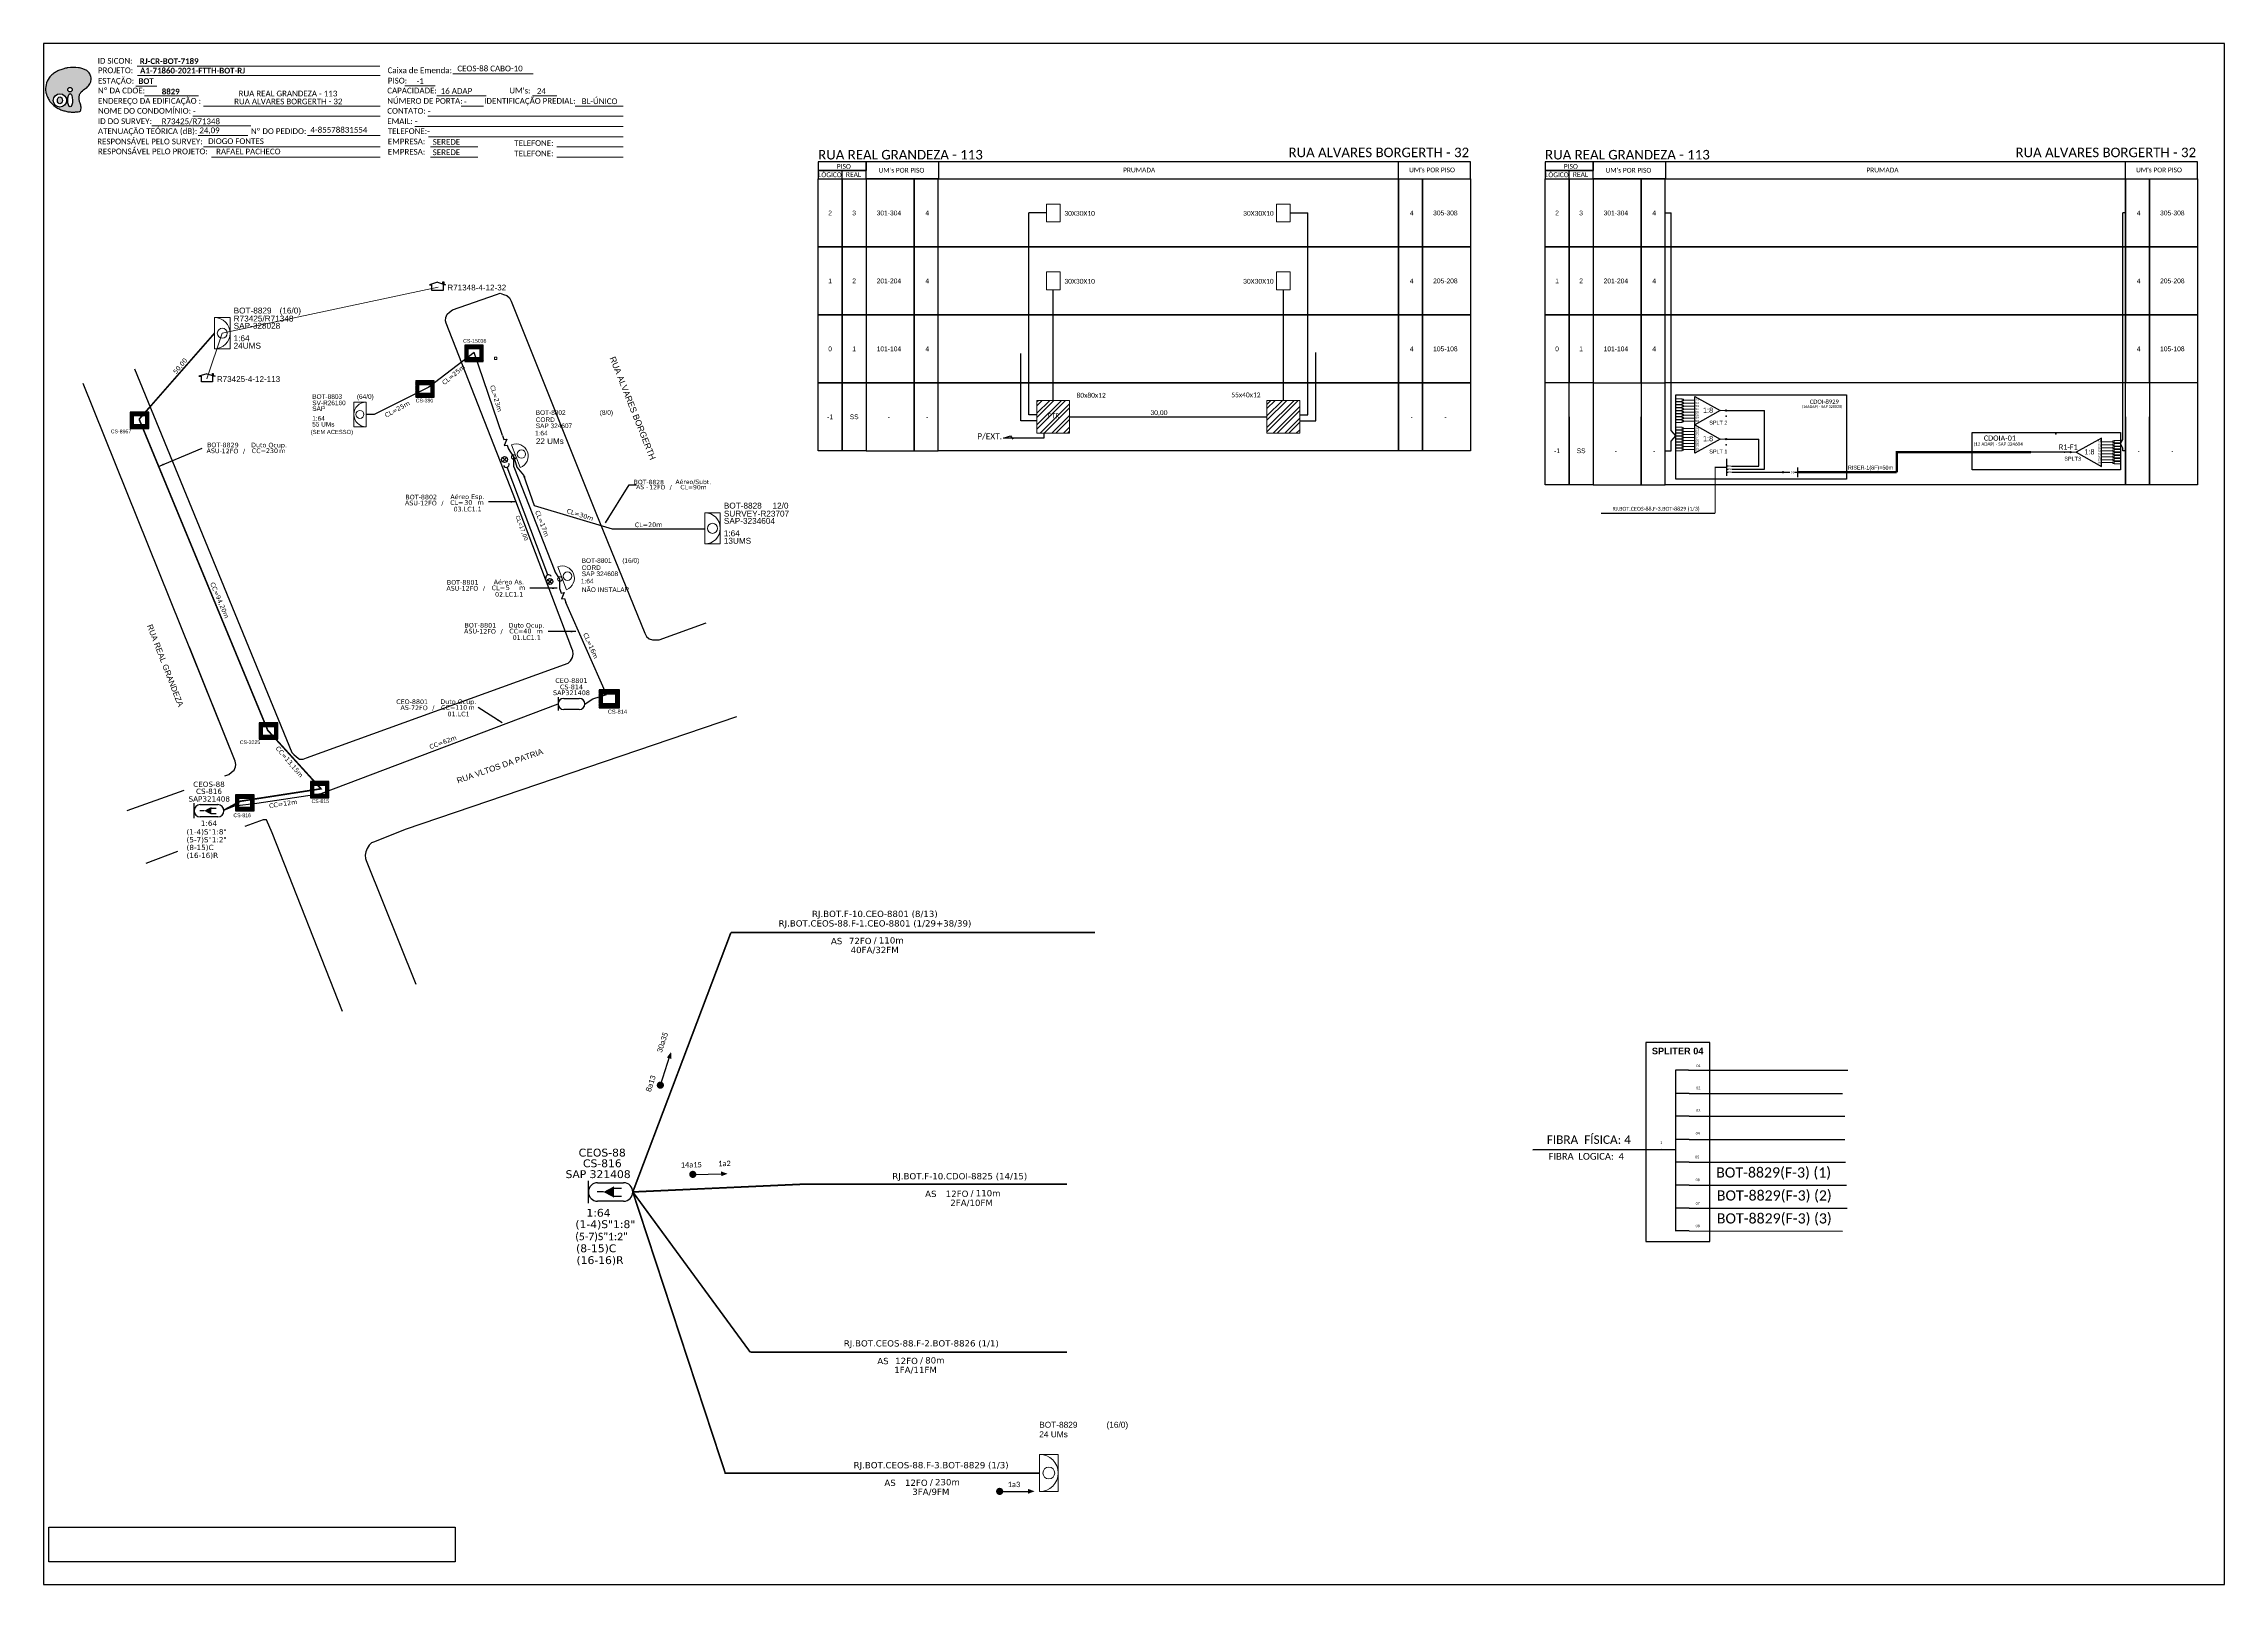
# Model space of a CAD drawing. Header units: metres. Extents: x -8 to 833, y -4 to 590.
import ezdxf
from ezdxf.enums import TextEntityAlignment as Align

# ---------------------------------------------------------------- set-up
doc = ezdxf.new("R2010")
doc.units = ezdxf.units.M
for name, color, linetype in [('10.1-Caixas Subterrâneas', 5, 'Continuous'), ('20.4-CEOS', 1, 'Continuous'), ('20.5-CEO', 1, 'Continuous'), ('CAP a instalar', 1, 'Continuous'), ('Comprimeto de lance', 255, 'Continuous'), ('DROP DE CLIENTE', 140, 'Continuous'), ('label_cabos', 7, 'Continuous'), ('QUADRA', 7, 'Continuous'), ('SETA', 7, 'Continuous'), ('Subida Lateral', 5, 'Continuous'), ('surveys', 7, 'Continuous'), ('surveys legendas', 7, 'Continuous'), ('texto', 255, 'Continuous'), ('UNIFILAR', 7, 'Continuous')]:
    doc.layers.add(name, color=color, linetype=linetype)
for name, color, linetype, lineweight in [("20.0-LEGENDA DOS CDO'S", 1, 'Continuous', 0), ('20.1-CDO_INTERIOR', 1, 'Continuous', 0), ('20.2-CDO_POSTE', 1, 'Continuous', 5), ('20.6-CORDOALHA_SUPORTE', 7, 'Continuous', 25), ('40.1-ETIQUETAS', 1, 'Continuous', 20), ('CORDOALHA_SUPORTE', 7, 'Continuous', 25), ('Segmento Logradouro Texto', 252, 'Continuous', 0)]:
    doc.layers.add(name, color=color, linetype=linetype, lineweight=lineweight)
doc.styles.add('ARIAL', font='arial.ttf')
doc.styles.add('DIGICADE', font='arial.ttf')
doc.styles.add('ROMANS', font='arial.ttf')
doc.styles.add('siredit', font='verdana.ttf')
doc.styles.get("Standard").update_dxf_attribs({"font": 'arial.ttf'})
doc.styles.add('WMF-Calibri0', font='calibri.ttf')
doc.styles.add('WMF-Calibri1', font='calibrib.ttf')
doc.linetypes.add('FENCELINE1', pattern='A,0.25,-0.1,[133,ltypeshp.shx,S=0.1,R=0,X=-0.1,Y=0],-0.1,1', length=1.45)
doc.dimstyles.new('CC', dxfattribs={"dimtxt": 1, "dimasz": 2, "dimexe": 0.18, "dimexo": 0.0625, "dimgap": 0.09, "dimtad": 0, "dimdec": 0, "dimrnd": 1, "dimzin": 0, "dimdsep": 46, "dimtxsty": 'siredit', "dimblk": 'NONE', "dimcen": 0, "dimse1": 1, "dimse2": 1, "dimsd1": 1, "dimsd2": 1, "dimclrt": 7, "dimadec": 0, "dimazin": 0, "dimtfac": 1, "dimtdec": 0, "dimtofl": 0, "dimtmove": 0, "dimatfit": 3, "dimfxl": 0, "dimtolj": 1, "dimtzin": 0, "dimarcsym": 0})
doc.dimstyles.get("Standard").update_dxf_attribs({"dimtxt": 0.18, "dimasz": 0.18, "dimexe": 0.18, "dimexo": 0.0625, "dimgap": 0.09, "dimtad": 0, "dimtih": 1, "dimtoh": 1, "dimdec": 4, "dimzin": 0, "dimdsep": 46, "dimtxsty": 'Standard', "dimcen": 0.09, "dimadec": 0, "dimazin": 0, "dimtfac": 1, "dimtdec": 4, "dimtofl": 0, "dimtmove": 0, "dimatfit": 3, "dimfxl": 0, "dimtolj": 1, "dimtzin": 0, "dimarcsym": 0})

# ---------------------------------------------------------------- blocks, each defined once
blk = doc.blocks.new('OI')
h = blk.add_hatch(color=40)
edge = h.paths.add_edge_path()
edge.add_spline(control_points=[(4.35, -0.67), (3.92, -0.99), (3.26, -1.5), (2.81, -2.59), (2.9, -3.5), (3.06, -4.27), (3.31, -4.85), (3.37, -5.39), (3.4, -5.88), (3.2, -6.4), (2.54, -6.61), (1.65, -6.63), (0.55, -6.67), (-0.56, -6.42), (-1.61, -6.14), (-2.77, -5.61), (-3.92, -4.77), (-4.89, -3.7), (-5.34, -2.65), (-5.6, -1.94), (-5.85, -0.96), (-5.71, 0.47), (-5.1, 2.02), (-4.14, 3.02), (-3.3, 3.61), (-2.37, 4.16), (-1.36, 4.44), (-0.56, 4.7), (0.79, 4.85), (2.24, 4.97), (3.79, 4.57), (4.67, 4.21), (5.44, 3.65), (5.76, 2.99), (6.03, 2.21), (6.01, 1.46), (5.72, 0.64), (5.31, 0.08), (4.88, -0.38), (4.51, -0.55), (4.35, -0.67)], knot_values=[0, 0, 0, 0, 1.60434, 2.417191, 3.427595, 4.282808, 4.776746, 5.304182, 5.888771, 6.258406, 6.858137, 7.79129, 8.986195, 10.124242, 11.187857, 12.242908, 13.953784, 15.414161, 16.515391, 17.349188, 17.675853, 19.552021, 21.515531, 22.568638, 23.63245, 24.621084, 25.782718, 26.745347, 27.142653, 29.870543, 31.004649, 31.921532, 32.709589, 33.801391, 34.042471, 35.192333, 35.971461, 36.628871, 37.254359, 37.836911, 37.836911, 37.836911, 37.836911], degree=3, periodic=0)
h.paths.add_polyline_path([(1.13, -0.87, -1), (-0.04, -0.87, -1)], flags=16)
edge = h.paths.add_edge_path(flags=16)
edge.add_ellipse((0.56, -3.59), major_axis=(-0.02, 1.71), ratio=0.361305, start_angle=0, end_angle=360)
h.paths.add_polyline_path([(-0.36, -3.62, -1), (-3.8, -3.62, -1)], flags=16)
edge = h.paths.add_edge_path(flags=0)
edge.add_ellipse((-2.08, -3.62), major_axis=(0, 0.885), ratio=0.758294, start_angle=0, end_angle=360)
at = {"color": 40}
for centre, radius in [((-2.08, -3.62), 1.72), ((0.54, -0.87), 0.587)]:
    blk.add_circle(centre, radius, dxfattribs=at)
blk.add_ellipse((-2.08, -3.62), major_axis=(0, 0.885), ratio=0.758294, start_param=-3.141592653589792, end_param=3.141592653589792, dxfattribs=at)
blk.add_ellipse((0.56, -3.59), major_axis=(-0.02, 1.71), ratio=0.361305, dxfattribs=at)
at = {"color": 40, "start_tangent": (-0.800898, -0.598801), "end_tangent": (-0.800898, -0.598801)}
blk.add_spline([(4.35, -0.67), (3.2, -1.78), (2.9, -2.54), (2.92, -3.55), (3.12, -4.38), (3.28, -4.85), (3.37, -5.37), (3.35, -5.95), (3.2, -6.29), (2.66, -6.55), (1.73, -6.63), (0.54, -6.62), (-0.58, -6.41), (-1.6, -6.11), (-2.56, -5.67), (-3.95, -4.67), (-4.89, -3.56), (-5.37, -2.56), (-5.64, -1.78), (-5.72, -1.46), (-5.63, 0.42), (-4.84, 2.22), (-4.13, 2.99), (-3.27, 3.62), (-2.4, 4.09), (-1.3, 4.47), (-0.37, 4.72), (0.02, 4.77), (2.75, 4.8), (3.85, 4.53), (4.69, 4.16), (5.31, 3.68), (5.85, 2.73), (5.93, 2.5), (5.94, 1.35), (5.67, 0.62), (5.29, 0.08), (4.84, -0.36), (4.35, -0.67)], degree=3, dxfattribs=at)
blk = doc.blocks.new('SURVEY_SURVEY')
for p, q in [((0, 0.0000167), (-0.0000141, 0.0000125)), ((-0.0000141, 0.0000125), (-0.0000097, 0.0000125)), ((-0.0000097, 0.0000025), (-0.0000097, 0.0000125)), ((0.0000097, 0.0000025), (-0.0000097, 0.0000025)), ((0, 0.0000167), (0.0000141, 0.0000125)), ((0.0000094, 0.0000173), (0.0000109, 0.0000173)), ((0.0000094, 0.000014), (0.0000094, 0.0000173)), ((0.0000097, 0.0000126), (0.0000097, 0.0000025)), ((0.0000141, 0.0000125), (0.0000097, 0.0000125)), ((0.0000109, 0.0000173), (0.0000109, 0.0000135))]:
    blk.add_line(p, q)
blk = doc.blocks.new('*U6')
at = {"color": 0}
blk.add_line((2.14, -0.58), (-2.1, -0.68), dxfattribs=at)
for centre, radius in [((0, 0.38), 0.733), ((0.03, -1.03), 0.393)]:
    blk.add_circle(centre, radius, dxfattribs=at)
blk.add_arc((0.02, -0.63), 2.12, 1.3782, 181.3782, dxfattribs=at)
blk = doc.blocks.new('*X9')
at = {"color": 0, "linetype": 'Continuous'}
for p, q in [((-1.25, 0.34099), (-0.49099, 1.1)), ((-1.25, 0.517767), (-0.667767, 1.1)), ((-1.25, 0.694544), (-0.844544, 1.1)), ((-1.25, 0.87132), (-1.02132, 1.1)), ((-1.25, 1.048097), (-1.198097, 1.1)), ((-1.25, 0.164214), (-0.8035, 0.610714)), ((-1.25, -0.012563), (-0.8035, 0.433937)), ((-1.25, -0.18934), (-0.8035, 0.25716)), ((-1.25, -0.366117), (-0.8035, 0.080383)), ((-0.789214, 0.625), (-0.314214, 1.1)), ((-0.612437, 0.625), (-0.137437, 1.1)), ((-0.43566, 0.625), (0.03934, 1.1)), ((-0.258883, 0.625), (0.216117, 1.1)), ((-0.082107, 0.625), (0.392893, 1.1)), ((0.09467, 0.625), (0.56967, 1.1)), ((0.271447, 0.625), (0.746447, 1.1)), ((0.448223, 0.625), (0.923223, 1.1)), ((0.625, 0.625), (1.1, 1.1)), ((0.801777, 0.625), (1.25, 1.073223)), ((0.8035, 0.449947), (1.25, 0.896447)), ((0.8035, 0.27317), (1.25, 0.71967)), ((0.8035, 0.096393), (1.25, 0.542893)), ((0.8035, -0.080383), (1.25, 0.366117)), ((0.8035, -0.25716), (1.25, 0.18934)), ((0.8035, -0.433937), (1.25, 0.012563)), ((-1.25, -0.542893), (-0.8035, -0.096393)), ((-1.25, -0.71967), (-0.8035, -0.27317)), ((-1.25, -0.896447), (-0.8035, -0.449947)), ((-1.25, -1.073223), (-0.801777, -0.625)), ((-1.1, -1.1), (-0.625, -0.625)), ((-0.923223, -1.1), (-0.448223, -0.625)), ((-0.746447, -1.1), (-0.271447, -0.625)), ((-0.56967, -1.1), (-0.09467, -0.625)), ((-0.392893, -1.1), (0.082107, -0.625)), ((-0.216117, -1.1), (0.258883, -0.625)), ((-0.03934, -1.1), (0.43566, -0.625)), ((0.137437, -1.1), (0.612437, -0.625)), ((0.314214, -1.1), (0.789214, -0.625)), ((0.49099, -1.1), (1.25, -0.34099)), ((0.667767, -1.1), (1.25, -0.517767)), ((0.8035, -0.610714), (1.25, -0.164214)), ((0.844544, -1.1), (1.25, -0.694544)), ((1.02132, -1.1), (1.25, -0.87132)), ((1.198097, -1.1), (1.25, -1.048097))]:
    blk.add_line(p, q, dxfattribs=at)
blk = doc.blocks.new('MANHOLE_MQ')
at = {"color": 0, "linetype": 'Continuous'}
for p, q in [((0.0000062, 0.0000057), (-0.0000063, 0.0000057)), ((-0.0000063, 0.0000057), (-0.0000063, -0.0000053)), ((-0.000004, 0.0000033), (0.000004, 0.0000033)), ((-0.000004, -0.0000029), (-0.000004, 0.0000033)), ((0.000004, 0.0000033), (0.000004, -0.0000029)), ((0.0000062, -0.0000053), (0.0000062, 0.0000057)), ((-0.0000063, -0.0000053), (0.0000062, -0.0000053)), ((0.000004, -0.0000029), (-0.000004, -0.0000029)), ((0.000004, -0.0000029), (0.000004, -0.0000029))]:
    blk.add_line(p, q, dxfattribs=at)
at = {"color": 0, "linetype": 'Continuous', "xscale": 5e-06, "yscale": 5e-06, "zscale": 1e-05}
blk.add_blockref('*X9', (0, 0.0000002), dxfattribs=at)
blk = doc.blocks.new('*U12')
at = {"layer": '20.4-CEOS', "color": 7, "style": 'siredit'}
for tag, p in [('FIBRAS_SPLITTER', (0, 0)), ('FIBRAS_TOP_C', (0, -4.13)), ('RESERVA_FINAIS', (0, -5.46))]:
    blk.add_attdef(tag, p, '', height=1.01, dxfattribs=at)
for tag, p, flags in [('QTDE', (0, -9.4), 1), ('ID_ATIVIDADE', (0, -6.77), 3), ('FATOR', (0, -8.09), 1), ('FID', (0, -10.71), 1)]:
    blk.add_attdef(tag, p, '', height=1.01, dxfattribs=dict(at, flags=flags))
blk = doc.blocks.new('*U14')
at = {"layer": '20.4-CEOS', "color": 7, "style": 'siredit'}
blk.add_attdef('FIBRAS_SPLITTER', (0, 0), '', height=1.01, dxfattribs=at)
for tag, p, flags in [('QTDE', (0, -4.11), 1), ('ID_ATIVIDADE', (0, -1.48), 3), ('FATOR', (0, -2.79), 1), ('FID', (0, -5.42), 1)]:
    blk.add_attdef(tag, p, '', height=1.01, dxfattribs=dict(at, flags=flags))
blk = doc.blocks.new('CDOI_CT_ESQ')
at = {"layer": '20.1-CDO_INTERIOR', "color": 8, "lineweight": 18}
blk.add_lwpolyline([(-2.12, -2.13), (-2.12, 2.12), (0, 2.12), (0.01, -2.13)], close=True, dxfattribs=at)
blk.add_circle((-1.06, 0), 0.68, dxfattribs=at)
blk.add_arc((0.01, 0), 2.13, 90.0276, 270.0276, dxfattribs=at)
at = {"layer": "20.0-LEGENDA DOS CDO'S", "color": 8, "style": 'ARIAL'}
for tag, p in [('SAP', (-9.3, 0.61)), ('CDO_N', (-9.3, 2.69)), ('SURVEY', (-9.3, 1.6)), ('1:XX', (-9.31, -1.08)), ('UMS', (-9.31, -2.09))]:
    blk.add_attdef(tag, p, '', height=0.8, rotation=359.9724, dxfattribs=at)
blk.add_attdef('FIBRAS_UTILIZADAS', text='', height=0.8, rotation=359.9724, dxfattribs=at).set_placement((-1.59, 2.69), align=Align.CENTER)
blk = doc.blocks.new('Inst CDOE-8 CAIXA DIST OPT CDOE 48F_8D C_SPL OPTAP')
at = {"layer": "20.0-LEGENDA DOS CDO'S", "color": 0, "style": 'ARIAL'}
for tag, p, height in [('SAP', (0.12, 2.96), 0.8), ('CORDOALHA', (0.12, 4.02), 0.8), ('FID', (0.12, 5.25), 0.8), ('1:XX', (-0.01, 1.7), 0.8), ('UMS', (0.14, 0.22), 1)]:
    blk.add_attdef(tag, p, '', height=height, rotation=0.118, dxfattribs=at)
at = {"layer": "20.0-LEGENDA DOS CDO'S", "color": 0}
for tag, p, style, flags in [('ID_ATIVIDADE', (0.12, 6.47), 'ARIAL', 3), ('FATOR', (7.92, 6.47), 'ARIAL', 1), ('QTDE', (0.23, -0.97), 'DIGICADE', 3)]:
    blk.add_attdef(tag, p, '', height=0.8, rotation=0.118, dxfattribs=dict(at, style=style, flags=flags))
at = {"layer": "20.0-LEGENDA DOS CDO'S", "color": 0, "style": 'ARIAL'}
blk.add_attdef('FIBRAS_UTILIZADAS', text='', height=0.8, rotation=0.118, dxfattribs=at).set_placement((13.48, 5.26), align=Align.CENTER)
blk = doc.blocks.new('CDOE_CT_POSTE')
at = {"layer": "20.0-LEGENDA DOS CDO'S", "color": 0, "style": 'ARIAL'}
for tag, p, height in [('SAP', (0.12, 2.96), 0.8), ('CDO_N', (0.12, 5.25), 0.8), ('CORDOALHA', (0.12, 4.02), 0.8), ('1:XX', (-0.01, 1.7), 0.8), ('UMS', (0.14, 0.22), 1)]:
    blk.add_attdef(tag, p, '', height=height, rotation=0.118, dxfattribs=at)
blk.add_attdef('FIBRAS_UTILIZADAS', text='', height=0.8, rotation=0.118, dxfattribs=at).set_placement((7.83, 5.26), align=Align.CENTER)
blk = doc.blocks.new('Inst CORD BENZINAL 4.55MM 3F (sem recursos)')
at = {"layer": '20.6-CORDOALHA_SUPORTE', "color": 0, "lineweight": 0, "style": 'ROMANS'}
blk.add_attdef('LANCE', text='', height=1, dxfattribs=at).set_placement((-0.54, -2.21), align=Align.RIGHT)
for tag, p, flags in [('FATOR', (-5.2, -4.44), 3), ('ID_ATIVIDADE', (-5.2, -6.67), 3), ('FID', (-5.2, -8.9), 1)]:
    blk.add_attdef(tag, p, '', height=1, dxfattribs=dict(at, flags=flags))
at = {"layer": '20.6-CORDOALHA_SUPORTE', "color": 0, "style": 'siredit'}
blk.add_attdef('QTDE', (-0.54, -2.21), '', height=1, rotation=359.69, dxfattribs=at)
blk = doc.blocks.new('_None')
blk = doc.blocks.new('Inst CB ESP CFOA-SM-ASU-120-S-12')
at = {"layer": 'label_cabos', "color": 0, "style": 'siredit'}
for tag, flags, p in [('ID_ATIVIDADE', 3, (1.31, 2.67)), ('FATOR', 1, (11.56, 2.55))]:
    blk.add_attdef(tag, text='', height=1, rotation=359.69, dxfattribs=dict(at, flags=flags)).set_placement(p, align=Align.MIDDLE_CENTER)
for tag, p in [('TIPO_CABO', (1.26, 0)), ('DESTINO_CABO', (3.13, 1.26)), ('CABO', (4.69, -0.05)), ('/', (7.71, -0.05)), ('LANCE', (10.81, 0)), ('TIPO_CABO', (13.11, 1.24)), ('UND', (15.96, 0)), ('FID', (13.15, -1.41))]:
    blk.add_attdef(tag, text='', height=1, rotation=359.69, dxfattribs=at).set_placement(p, align=Align.MIDDLE_CENTER)
blk.add_attdef('QTDE', (12.43, -0.47), '', height=1, rotation=359.69, dxfattribs=at)
blk = doc.blocks.new('Inst CB DT OCUP CFOA-SM-ASU-120-S-12')
at = {"layer": 'label_cabos', "color": 0, "style": 'siredit'}
for tag, flags, p in [('ID_ATIVIDADE', 3, (1.31, 2.67)), ('FATOR', 1, (11.56, 2.55))]:
    blk.add_attdef(tag, text='', height=1, rotation=359.69, dxfattribs=dict(at, flags=flags)).set_placement(p, align=Align.MIDDLE_CENTER)
for tag, p in [('TIPO_CABO', (1.26, 0)), ('DESTINO_CABO', (3.13, 1.26)), ('CABO', (4.69, -0.05)), ('/', (7.71, -0.05)), ('LANCE', (10.91, 0)), ('TIPO_CABO', (13.11, 1.24)), ('UND', (15.96, 0)), ('FID', (13.15, -1.41))]:
    blk.add_attdef(tag, text='', height=1, rotation=359.69, dxfattribs=at).set_placement(p, align=Align.MIDDLE_CENTER)
blk.add_attdef('QTDE', (12.43, -0.47), '', height=1, rotation=359.69, dxfattribs=at)
blk = doc.blocks.new('Inst CB AS CFOA-SM-ASU-120-S-12')
at = {"layer": 'label_cabos', "color": 0, "style": 'siredit'}
for tag, flags, p in [('ID_ATIVIDADE', 3, (1.31, 2.67)), ('FATOR', 1, (11.56, 2.55))]:
    blk.add_attdef(tag, text='', height=1, rotation=359.69, dxfattribs=dict(at, flags=flags)).set_placement(p, align=Align.MIDDLE_CENTER)
for tag, p in [('TIPO_CABO', (1.26, 0)), ('DESTINO_CABO', (3.13, 1.26)), ('CABO', (4.69, -0.05)), ('/', (7.71, -0.05)), ('LANCE', (10.81, 0)), ('TIPO_CABO', (13.11, 1.24)), ('UND', (15.96, 0)), ('FID', (13.15, -1.41))]:
    blk.add_attdef(tag, text='', height=1, rotation=359.69, dxfattribs=at).set_placement(p, align=Align.MIDDLE_CENTER)
blk.add_attdef('QTDE', (12.43, -0.47), '', height=1, rotation=359.69, dxfattribs=at)
blk = doc.blocks.new('Inst CB DT OCUP CFOA-SM-AS-80-TS-72')
at = {"layer": 'label_cabos', "color": 0, "style": 'siredit'}
for tag, flags, p in [('ID_ATIVIDADE', 3, (1.31, 2.67)), ('FATOR', 1, (11.56, 2.55))]:
    blk.add_attdef(tag, text='', height=1, rotation=359.69, dxfattribs=dict(at, flags=flags)).set_placement(p, align=Align.MIDDLE_CENTER)
for tag, p in [('TIPO_CABO', (1.76, 0)), ('DESTINO_CABO', (3.13, 1.26)), ('CABO', (4.69, -0.05)), ('/', (7.71, -0.05)), ('LANCE', (10.91, 0)), ('TIPO_CABO', (13.11, 1.24)), ('UND', (15.96, 0)), ('FID', (13.15, -1.41))]:
    blk.add_attdef(tag, text='', height=1, rotation=359.69, dxfattribs=at).set_placement(p, align=Align.MIDDLE_CENTER)
blk.add_attdef('QTDE', (12.43, -0.47), '', height=1, rotation=359.69, dxfattribs=at)
blk = doc.blocks.new('LEGENDA DOS CABOS')
at = {"layer": 'label_cabos', "color": 0, "style": 'siredit'}
for tag, p in [('TIPO_CABO', (2.74, 0.52)), ('ID', (4.24, 1.63)), ('CABO', (6.16, 0.47)), ('/', (9.19, 0.47)), ('METROS', (14.36, 0.47)), ('XX', (14.31, 1.67))]:
    blk.add_attdef(tag, text='', height=1, rotation=359.69, dxfattribs=at).set_placement(p, align=Align.MIDDLE_CENTER)
blk = doc.blocks.new('CEOS_RP_CT_DRT')
at = {"layer": '20.4-CEOS', "color": 0}
for p, q in [((-4.54, 1.19), (-1.19, 1.19)), ((-1.19, -1.19), (-4.54, -1.19))]:
    blk.add_line(p, q, dxfattribs=at)
for points in [[(-5.73, -1.43), (-5.73, 1.44)], [(-3.79, 0), (-4.59, 0)], [(-2.47, 0.48), (-1.45, 0.48)], [(-2.47, -0.52), (-1.45, -0.52)]]:
    blk.add_lwpolyline(points, dxfattribs=at)
blk.add_lwpolyline([(-3.79, 0, 0, 1.47, 0), (-2.41, 0, 1.47, 1.47, 0)], format="xyseb", dxfattribs=at)
for centre, start, end in [((-4.54, 0), 90, 270), ((-1.19, 0), 270, 90)]:
    blk.add_arc(centre, 1.19, start, end, dxfattribs=at)
at = {"layer": '20.4-CEOS', "color": 7, "style": 'siredit'}
for tag, p in [('Nº_DA_CEOS', (-2.86, 5.6)), ('LOCAL', (-2.86, 4.24)), ('SAP', (-2.86, 2.78)), ('RACIO_SPLITAGEM', (-2.86, -1.88)), ('FIBRAS_SPLITTER', (-2.86, -3.58)), ('FIBRAS_TOP_C', (-2.86, -5.08)), ('RESERVA_FINAIS', (-2.86, -6.39))]:
    blk.add_attdef(tag, text='', height=1.01, dxfattribs=at).set_placement(p, align=Align.TOP_CENTER)
blk = doc.blocks.new('ETIQUETA_RS5F')
at = {"layer": '40.1-ETIQUETAS', "color": 0, "style": 'siredit'}
blk.add_text('/', height=1.5, dxfattribs=at).set_placement((1.58, -1.95), align=Align.MIDDLE_RIGHT)
for tag, p in [('ETIQUETA_R_SECUNDARIA', (1.21, 2.1)), ('ETIQUETA_R_PRIMARIA', (1.21, 4.1)), ('F_ATIVAS/F_MORTAS', (1.14, -4.24))]:
    blk.add_attdef(tag, text='', height=1.5, dxfattribs=at).set_placement(p, align=Align.MIDDLE_CENTER)
for tag, p in [('TIPO_CABO', (-6.58, -2.12)), ('CAP_CABO', (0.4, -2.09))]:
    blk.add_attdef(tag, text='', height=1.5, dxfattribs=at).set_placement(p, align=Align.MIDDLE_RIGHT)
blk.add_attdef('METROS', text='', height=1.5, dxfattribs=at).set_placement((2.14, -1.95), align=Align.MIDDLE_LEFT)
for tag, p in [('FUSÃO_1', (0.85, -8.39)), ('FUSÃO_2', (0.85, -10.6)), ('FUSÃO_3', (0.85, -12.93)), ('FUSÃO_4', (0.85, -15.14)), ('FUSÃO_5', (0.85, -17.16))]:
    blk.add_attdef(tag, text='', height=1.5, dxfattribs=at).set_placement(p, align=Align.CENTER)
blk = doc.blocks.new('SPLITTER_')
blk.add_point((0, 0))
at = {"style": 'ARIAL', "flags": 4}
blk.add_attdef('SPLT', (0, -3.26), '', height=1.5, dxfattribs=at)
blk = doc.blocks.new('SPLT_1-8_SC-APC_ESQ')
at = {"color": 3, "lineweight": 0}
for points in [[(2.41, -3.02), (0, -3.02)], [(2.41, -4), (0, -4)], [(2.41, -4.17), (0, -4.17)], [(2.41, -5.16), (0, -5.16)], [(2.41, -5.32), (0, -5.32)], [(2.41, -6.31), (0, -6.31)], [(2.41, -6.48), (0, -6.48)], [(2.41, -7.46), (0, -7.46)], [(2.41, -7.63), (0, -7.63)], [(2.41, -3.02), (2.41, -4)], [(2.41, -4.17), (2.41, -5.16)], [(2.41, -5.32), (2.41, -6.31)], [(2.41, -6.48), (2.41, -7.46)], [(2.41, -7.63), (2.41, -8.62)], [(2.99, -3.51), (7.37, -3.51)], [(7.37, -4.66), (2.99, -4.66)], [(7.37, -5.82), (2.99, -5.82)], [(7.37, -6.97), (2.99, -6.97)], [(7.37, -8.12), (2.99, -8.12)], [(2.41, -8.62), (0, -8.62)], [(2.41, -8.78), (0, -8.78)], [(2.41, -9.77), (0, -9.77)], [(2.41, -9.94), (0, -9.94)], [(2.41, -10.92), (0, -10.92)], [(2.41, -11.09), (0, -11.09)], [(2.41, -12.08), (0, -12.08)], [(2.41, -8.78), (2.41, -9.77)], [(2.41, -9.94), (2.41, -10.92)], [(2.41, -11.09), (2.41, -12.08)], [(7.37, -9.28), (2.99, -9.28)], [(7.37, -10.43), (2.99, -10.43)], [(7.37, -11.58), (2.99, -11.58)]]:
    blk.add_lwpolyline(points, dxfattribs=at)
for points in [[(2.99, -3.22), (2.41, -3.22), (2.41, -3.8), (2.99, -3.8)], [(2.99, -4.38), (2.41, -4.38), (2.41, -4.95), (2.99, -4.95)], [(2.99, -5.53), (2.41, -5.53), (2.41, -6.1), (2.99, -6.1)], [(2.99, -6.68), (2.41, -6.68), (2.41, -7.26), (2.99, -7.26)], [(2.99, -7.84), (2.41, -7.84), (2.41, -8.41), (2.99, -8.41)], [(2.99, -8.99), (2.41, -8.99), (2.41, -9.56), (2.99, -9.56)], [(2.99, -10.14), (2.41, -10.14), (2.41, -10.72), (2.99, -10.72)], [(2.99, -11.3), (2.41, -11.3), (2.41, -11.87), (2.99, -11.87)]]:
    blk.add_lwpolyline(points, close=True, dxfattribs=at)
at = {"color": 1}
blk.add_lwpolyline([(7.37, -2.1), (17.04, -7.55), (7.37, -13), (7.37, -2.1)], dxfattribs=at)
at = {"color": 1, "lineweight": 0}
blk.add_lwpolyline([(17.04, -7.55), (19.26, -7.55)], dxfattribs=at)
at = {"color": 1, "style": 'ARIAL'}
for s, height, p in [('S5', 0.75, (7.55, -8.57)), ('S3', 0.75, (7.55, -6.18)), ('S4', 0.75, (7.55, -7.36)), ('S2', 0.75, (7.56, -4.97)), ('S1', 0.75, (7.7, -3.78)), ('1:8', 2, (10.45, -8.4)), ('S6', 0.75, (7.55, -9.69)), ('S7', 0.75, (7.55, -10.78)), ('S8', 0.75, (7.55, -11.9))]:
    blk.add_text(s, height=height, dxfattribs=at).set_placement(p)
blk = doc.blocks.new('SPLT_1-8_SC-APC')
at = {"color": 1, "lineweight": 0}
blk.add_lwpolyline([(-17.04, -7.55), (-19.26, -7.55)], dxfattribs=at)
at = {"color": 1}
blk.add_lwpolyline([(-7.37, -2.1), (-17.04, -7.55), (-7.37, -13), (-7.37, -2.1)], dxfattribs=at)
at = {"color": 3, "lineweight": 0}
for points in [[(-2.99, -3.51), (-7.37, -3.51)], [(-7.37, -4.66), (-2.99, -4.66)], [(-7.37, -5.82), (-2.99, -5.82)], [(-7.37, -6.97), (-2.99, -6.97)], [(-7.37, -8.12), (-2.99, -8.12)], [(-2.41, -3.02), (-2.41, -4)], [(-2.41, -3.02), (0, -3.02)], [(-2.41, -4), (0, -4)], [(-2.41, -4.17), (-2.41, -5.16)], [(-2.41, -4.17), (0, -4.17)], [(-2.41, -5.16), (0, -5.16)], [(-2.41, -5.32), (-2.41, -6.31)], [(-2.41, -5.32), (0, -5.32)], [(-2.41, -6.31), (0, -6.31)], [(-2.41, -6.48), (-2.41, -7.46)], [(-2.41, -6.48), (0, -6.48)], [(-2.41, -7.46), (0, -7.46)], [(-2.41, -7.63), (-2.41, -8.62)], [(-2.41, -7.63), (0, -7.63)], [(-7.37, -9.28), (-2.99, -9.28)], [(-7.37, -10.43), (-2.99, -10.43)], [(-7.37, -11.58), (-2.99, -11.58)], [(-2.41, -8.62), (0, -8.62)], [(-2.41, -8.78), (-2.41, -9.77)], [(-2.41, -8.78), (0, -8.78)], [(-2.41, -9.77), (0, -9.77)], [(-2.41, -9.94), (-2.41, -10.92)], [(-2.41, -9.94), (0, -9.94)], [(-2.41, -10.92), (0, -10.92)], [(-2.41, -11.09), (-2.41, -12.08)], [(-2.41, -11.09), (0, -11.09)], [(-2.41, -12.08), (0, -12.08)]]:
    blk.add_lwpolyline(points, dxfattribs=at)
for points in [[(-2.99, -3.22), (-2.41, -3.22), (-2.41, -3.8), (-2.99, -3.8)], [(-2.99, -4.38), (-2.41, -4.38), (-2.41, -4.95), (-2.99, -4.95)], [(-2.99, -5.53), (-2.41, -5.53), (-2.41, -6.1), (-2.99, -6.1)], [(-2.99, -6.68), (-2.41, -6.68), (-2.41, -7.26), (-2.99, -7.26)], [(-2.99, -7.84), (-2.41, -7.84), (-2.41, -8.41), (-2.99, -8.41)], [(-2.99, -8.99), (-2.41, -8.99), (-2.41, -9.56), (-2.99, -9.56)], [(-2.99, -10.14), (-2.41, -10.14), (-2.41, -10.72), (-2.99, -10.72)], [(-2.99, -11.3), (-2.41, -11.3), (-2.41, -11.87), (-2.99, -11.87)]]:
    blk.add_lwpolyline(points, close=True, dxfattribs=at)
at = {"color": 1, "style": 'ARIAL'}
for s, height, p in [('1:8', 2, (-13.91, -8.4)), ('S1', 0.75, (-8.74, -3.78)), ('S2', 0.75, (-8.74, -4.97)), ('S3', 0.75, (-8.74, -6.18)), ('S4', 0.75, (-8.74, -7.36)), ('S5', 0.75, (-8.74, -8.57)), ('S6', 0.75, (-8.74, -9.69)), ('S7', 0.75, (-8.74, -10.78)), ('S8', 0.75, (-8.74, -11.9))]:
    blk.add_text(s, height=height, dxfattribs=at).set_placement(p)
blk = doc.blocks.new('A$C415C251F')
at = {"color": 3}
blk.add_point((0, 0), dxfattribs=at)
blk = doc.blocks.new('LEG_CDOIA8_C-SPLT_DIR')
at = {"color": 3}
blk.add_blockref('A$C415C251F', (0, 0), dxfattribs=at)
at = {"color": 1, "style": 'WMF-Calibri0', "flags": 4}
blk.add_attdef('CDO', (-26.84, -2.61), '', height=2, dxfattribs=at)
blk.add_attdef('MODELO', text='', height=1.5, dxfattribs=at).set_placement((-22.23, -4.54), align=Align.CENTER)
at = {"style": 'ARIAL', "flags": 4}
blk.add_attdef('SPLITAGEM', text='', height=1.5, dxfattribs=at).set_placement((-18.36, -12.59), align=Align.CENTER)

msp = doc.modelspace()

# ---------------------------------------------------------------- hatches: boundary and pattern name
h = msp.add_hatch()
h.set_pattern_fill('STEEL', color=1, style=0)
h.set_pattern_definition([(45, (-682.6172, 143.3535), (-2.245064, 2.245064), []), (45, (-682.6172, 144.941), (-2.245064, 2.245064), [])])
h.paths.add_polyline_path([(387.36, 452.89), (374.71, 452.89), (374.71, 440.24), (387.36, 440.24)])
h.paths.add_polyline_path([(463.47, 452.89), (463.47, 440.24), (476.11, 440.24), (476.11, 452.89)])
h.paths.add_polyline_path([(378.5, 445.55), (383.94, 445.55), (383.94, 448.33), (378.5, 448.33)], flags=24)
h = msp.add_hatch(color=3)
h.dxf.hatch_style = 1
edge = h.paths.add_edge_path()
edge.add_arc((640.47, 448.95), 0.256, 0, 360)
h = msp.add_hatch(color=3)
h.dxf.hatch_style = 1
edge = h.paths.add_edge_path()
edge.add_arc((640.47, 438), 0.256, 0, 360)
h = msp.add_hatch(color=3)
h.dxf.hatch_style = 1
edge = h.paths.add_edge_path()
edge.add_arc((773.36, 432.93), 0.256, 0, 360)
h = msp.add_hatch(color=3)
h.dxf.hatch_style = 1
edge = h.paths.add_edge_path()
edge.add_arc((662.45, 425.19), 0.256, 0, 360)

# ---------------------------------------------------------------- linework, layer by layer
at = {"color": 0}
for p, q in [((371.64, 447.34), (371.64, 525.15)), ((378.38, 525.15), (371.64, 525.15)), ((472.44, 525.15), (479.19, 525.15)), ((479.19, 447.34), (479.19, 525.15)), ((381.03, 452.89), (381.03, 495.51)), ((381.03, 479.08), (381.03, 495.49)), ((469.79, 452.89), (469.79, 495.51)), ((469.79, 479.08), (469.79, 495.49)), ((368.56, 444.99), (368.56, 470.97)), ((482.26, 444.99), (482.26, 471.33)), ((374.71, 447.34), (371.64, 447.34)), ((476.11, 447.34), (479.19, 447.34)), ((361.88, 438.35), (364.5, 439.28)), ((377.43, 438.35), (361.88, 438.35)), ((364.5, 439.28), (365.51, 437.92)), ((374.71, 444.99), (368.56, 444.99)), ((377.43, 440.24), (377.43, 438.35)), ((476.11, 444.99), (482.26, 444.99)), ((168.59, 430.89), (170.29, 429.3)), ((170.23, 430.94), (168.64, 429.24)), ((186.06, 383.86), (187.76, 382.27)), ((187.71, 383.91), (186.12, 382.21))]:
    msp.add_line(p, q, dxfattribs=at)
at = {"color": 0, "lineweight": 0}
for p, q in [((378.38, 528.6), (383.68, 528.6)), ((378.38, 521.7), (378.38, 528.6)), ((383.68, 521.7), (378.38, 521.7)), ((383.68, 528.6), (383.68, 521.7)), ((472.44, 528.6), (467.14, 528.6)), ((467.14, 528.6), (467.14, 521.7)), ((467.14, 521.7), (472.44, 521.7)), ((472.44, 521.7), (472.44, 528.6)), ((378.38, 502.4), (383.68, 502.4)), ((378.38, 495.51), (378.38, 502.4)), ((383.68, 502.4), (383.68, 495.51)), ((472.44, 502.4), (467.14, 502.4)), ((467.14, 502.4), (467.14, 495.51)), ((472.44, 495.51), (472.44, 502.4)), ((383.68, 495.51), (378.38, 495.51)), ((467.14, 495.51), (472.44, 495.51)), ((374.71, 452.89), (387.36, 452.89)), ((374.71, 440.24), (374.71, 452.89)), ((387.36, 452.89), (387.36, 440.24)), ((476.11, 452.89), (463.47, 452.89)), ((463.47, 452.89), (463.47, 440.24)), ((476.11, 440.24), (476.11, 452.89)), ((387.36, 440.24), (374.71, 440.24)), ((463.47, 440.24), (476.11, 440.24))]:
    msp.add_line(p, q, dxfattribs=at)
for p, q in [((570.72, 420.37), (570.72, 459.66)), ((579.97, 420.37), (579.97, 459.66)), ((589.23, 459.66), (589.23, 420.37)), ((607.75, 459.66), (607.75, 420.37)), ((617.01, 420.37), (617.01, 459.66)), ((794.52, 420.37), (794.52, 459.66)), ((803.78, 459.66), (803.78, 420.37)), ((822.29, 459.66), (822.29, 420.37)), ((579.97, 446.57), (579.97, 420.37)), ((589.23, 446.57), (589.23, 420.37)), ((607.75, 420.37), (607.75, 446.57)), ((617.01, 420.37), (617.01, 446.57)), ((794.52, 446.57), (794.52, 420.37)), ((803.78, 420.37), (803.78, 446.57)), ((579.97, 420.37), (570.72, 420.37)), ((589.23, 420.37), (579.97, 420.37)), ((589.23, 420.37), (607.75, 420.37)), ((607.75, 420.37), (617.01, 420.37)), ((794.52, 420.37), (617.01, 420.37)), ((803.78, 420.37), (794.52, 420.37)), ((822.29, 420.37), (803.78, 420.37))]:
    msp.add_line(p, q)
at = {"color": 1}
for p, q in [((621.09, 422.51), (621.09, 455.08)), ((621.09, 455.08), (686.94, 455.08)), ((686.94, 455.08), (686.94, 422.51)), ((686.94, 422.51), (621.09, 422.51))]:
    msp.add_line(p, q, dxfattribs=at)
at = {"color": 7}
for points in [[(-8.32, -3.56), (832.68, -3.56), (832.68, 590.44), (-8.32, 590.44)], [(609.59, 128.65), (634.3, 128.65), (634.3, 205.37), (609.59, 205.37)]]:
    msp.add_lwpolyline(points, close=True, dxfattribs=at)
at = {"lineweight": 0}
for points in [[(27.8, 581.78), (121.3, 581.78)], [(27.27, 574.09), (35.33, 574.09)], [(27.91, 578.13), (121.41, 578.13)], [(131.01, 574.14), (142.68, 574.14)], [(149.52, 578.73), (180.45, 578.73)], [(53.4, 566.33), (121.41, 566.33)], [(143.37, 570.31), (162.31, 570.31)], [(33.4, 558.73), (71.61, 558.73)], [(49.2, 562.5), (121.41, 562.5)], [(134.85, 558.51), (215.18, 558.51)], [(139.82, 562.5), (215.18, 562.5)], [(140.13, 554.53), (215.18, 554.53)]]:
    msp.add_lwpolyline(points, dxfattribs=at)
at = {"color": 7, "lineweight": 0}
for points in [[(30.55, 570.31), (51.44, 570.31)], [(152.71, 566.33), (161.26, 566.33)], [(180.23, 570.31), (189.66, 570.31)], [(196.64, 566.33), (215.15, 566.33)], [(51.29, 555.07), (70.38, 555.07)], [(93.42, 555.07), (121.44, 555.07)], [(53.4, 550.7), (121.41, 550.7)], [(56.47, 546.72), (121.41, 546.72)], [(140.88, 550.7), (159.09, 550.7)], [(140.88, 546.72), (159.09, 546.72)], [(189.62, 550.7), (215.18, 550.7)], [(189.62, 546.72), (215.18, 546.72)]]:
    msp.add_lwpolyline(points, dxfattribs=at)
at = {"color": 0}
for points in [[(290.36, 541.54), (308.88, 541.54), (308.88, 544.83), (290.36, 544.83)], [(290.36, 538.25), (308.88, 538.25), (308.88, 541.54), (290.36, 541.54)], [(570.72, 541.54), (589.23, 541.54), (589.23, 544.83), (570.72, 544.83)], [(570.72, 538.25), (589.23, 538.25), (589.23, 541.54), (570.72, 541.54)], [(-6.31, 18.44), (150.44, 18.44), (150.44, 5.08), (-6.31, 5.08)]]:
    msp.add_lwpolyline(points, close=True, dxfattribs=at)
for points in [[(290.36, 538.25), (299.62, 538.25), (299.62, 512.05), (290.36, 512.05)], [(299.62, 538.25), (308.88, 538.25), (308.88, 512.05), (299.62, 512.05)], [(327.4, 538.25), (308.88, 538.25), (308.88, 512.05), (327.4, 512.05)], [(336.66, 538.25), (327.4, 538.25), (327.4, 512.05), (336.66, 512.05)], [(336.66, 538.25), (514.17, 538.25), (514.17, 512.05), (336.66, 512.05)], [(514.17, 538.25), (523.43, 538.25), (523.43, 512.05), (514.17, 512.05)], [(523.43, 538.25), (541.94, 538.25), (541.94, 512.05), (523.43, 512.05)], [(570.72, 538.25), (579.97, 538.25), (579.97, 512.05), (570.72, 512.05)], [(579.97, 538.25), (589.23, 538.25), (589.23, 512.05), (579.97, 512.05)], [(607.75, 538.25), (589.23, 538.25), (589.23, 512.05), (607.75, 512.05)], [(617.01, 538.25), (607.75, 538.25), (607.75, 512.05), (617.01, 512.05)], [(617.01, 538.25), (794.52, 538.25), (794.52, 512.05), (617.01, 512.05)], [(794.52, 538.25), (803.78, 538.25), (803.78, 512.05), (794.52, 512.05)], [(803.78, 538.25), (822.29, 538.25), (822.29, 512.05), (803.78, 512.05)], [(290.36, 512.05), (299.62, 512.05), (299.62, 485.86), (290.36, 485.86)], [(299.62, 512.05), (308.88, 512.05), (308.88, 485.86), (299.62, 485.86)], [(327.4, 512.05), (308.88, 512.05), (308.88, 485.86), (327.4, 485.86)], [(336.66, 512.05), (327.4, 512.05), (327.4, 485.86), (336.66, 485.86)], [(336.66, 512.05), (514.17, 512.05), (514.17, 485.86), (336.66, 485.86)], [(514.17, 512.05), (523.43, 512.05), (523.43, 485.86), (514.17, 485.86)], [(523.43, 512.05), (541.94, 512.05), (541.94, 485.86), (523.43, 485.86)], [(570.72, 512.05), (579.97, 512.05), (579.97, 485.86), (570.72, 485.86)], [(579.97, 512.05), (589.23, 512.05), (589.23, 485.86), (579.97, 485.86)], [(607.75, 512.05), (589.23, 512.05), (589.23, 485.86), (607.75, 485.86)], [(617.01, 512.05), (607.75, 512.05), (607.75, 485.86), (617.01, 485.86)], [(617.01, 512.05), (794.52, 512.05), (794.52, 485.86), (617.01, 485.86)], [(794.52, 512.05), (803.78, 512.05), (803.78, 485.86), (794.52, 485.86)], [(803.78, 512.05), (822.29, 512.05), (822.29, 485.86), (803.78, 485.86)], [(290.36, 485.86), (299.62, 485.86), (299.62, 459.66), (290.36, 459.66)], [(299.62, 485.86), (308.88, 485.86), (308.88, 459.66), (299.62, 459.66)], [(327.4, 485.86), (308.88, 485.86), (308.88, 459.66), (327.4, 459.66)], [(336.66, 485.86), (327.4, 485.86), (327.4, 459.66), (336.66, 459.66)], [(336.66, 485.86), (514.17, 485.86), (514.17, 459.66), (336.66, 459.66)], [(514.17, 485.86), (523.43, 485.86), (523.43, 459.66), (514.17, 459.66)], [(523.43, 485.86), (541.94, 485.86), (541.94, 459.66), (523.43, 459.66)], [(570.72, 485.86), (579.97, 485.86), (579.97, 459.66), (570.72, 459.66)], [(579.97, 485.86), (589.23, 485.86), (589.23, 459.66), (579.97, 459.66)], [(607.75, 485.86), (589.23, 485.86), (589.23, 459.66), (607.75, 459.66)], [(617.01, 485.86), (607.75, 485.86), (607.75, 459.66), (617.01, 459.66)], [(617.01, 485.86), (794.52, 485.86), (794.52, 459.66), (617.01, 459.66)], [(794.52, 485.86), (803.78, 485.86), (803.78, 459.66), (794.52, 459.66)], [(803.78, 485.86), (822.29, 485.86), (822.29, 459.66), (803.78, 459.66)], [(290.36, 459.66), (299.62, 459.66), (299.62, 433.47), (290.36, 433.47)], [(299.62, 459.66), (308.88, 459.66), (308.88, 433.47), (299.62, 433.47)], [(327.4, 459.66), (308.88, 459.66), (308.88, 433.47), (327.4, 433.47)], [(336.66, 459.66), (327.4, 459.66), (327.4, 433.47), (336.66, 433.47)], [(336.66, 459.66), (514.17, 459.66), (514.17, 433.47), (336.66, 433.47)], [(514.17, 459.66), (523.43, 459.66), (523.43, 433.47), (514.17, 433.47)], [(523.43, 459.66), (541.94, 459.66), (541.94, 433.47), (523.43, 433.47)]]:
    msp.add_lwpolyline(points, close=True)
for points in [[(299.62, 538.25), (299.62, 541.54)], [(308.88, 538.25), (541.94, 538.25), (541.94, 544.83), (308.88, 544.83), (308.88, 544.83), (308.88, 541.54)], [(336.93, 538.25), (336.93, 544.83)], [(514.17, 538.25), (514.17, 544.83)], [(579.97, 538.25), (579.97, 541.54)], [(589.23, 538.25), (822.29, 538.25), (822.29, 544.83), (589.23, 544.83), (589.23, 544.83), (589.23, 541.54)], [(617.28, 538.25), (617.28, 544.83)], [(794.52, 538.25), (794.52, 544.83)], [(387.36, 446.57), (463.47, 446.57)], [(176.95, 423.75), (177.26, 423.36)], [(640.69, 425.19), (641.34, 425.19)], [(642.69, 425.19), (662.45, 425.19)]]:
    msp.add_lwpolyline(points)
at = {"color": 3}
for points in [[(617.01, 525.15), (619.3, 525.15)], [(619.3, 441.31), (619.3, 525.15)], [(794.52, 525.15), (793.5, 525.15)], [(793.5, 437.78), (793.5, 525.15)], [(619.3, 437.13), (621.12, 439.25), (619.3, 441.31)], [(640.47, 438), (653.13, 438)], [(653.13, 427.58), (653.13, 438)], [(793.5, 434.42), (792.62, 436.3), (793.5, 437.78)], [(617.01, 433.47), (619.3, 433.47)], [(619.3, 433.47), (619.3, 437.13)], [(794.52, 433.47), (793.5, 433.47), (793.5, 434.42)], [(641.37, 427.58), (640.69, 427.58)], [(641.34, 427.58), (640.69, 427.58)], [(641.34, 427.58), (641.37, 427.58)], [(642.57, 427.58), (653.13, 427.58)]]:
    msp.add_lwpolyline(points, dxfattribs=at)
at = {"color": 2}
for points in [[(640.47, 448.95), (655.35, 448.95)], [(655.35, 426.39), (655.35, 448.95)], [(640.69, 426.39), (641.34, 426.39)], [(642.69, 426.39), (655.35, 426.39)]]:
    msp.add_lwpolyline(points, dxfattribs=at)
at = {"color": 1}
msp.add_lwpolyline([(792.63, 426.12), (735.42, 426.12), (735.42, 440.56), (792.63, 440.56)], close=True, dxfattribs=at)
msp.add_lwpolyline([(640.69, 430.42), (640.69, 423.8)], dxfattribs=at)
at = {"color": 5, "const_width": 0.9}
for points in [[(758.14, 432.93), (706.34, 432.93), (706.34, 425.19)], [(668.1, 425.19), (706.34, 425.19)]]:
    msp.add_lwpolyline(points, dxfattribs=at)
at = {"color": 5}
for points in [[(773.36, 432.93), (758.14, 432.93)], [(662.45, 425.19), (665.16, 425.19)], [(666.88, 425.19), (668.1, 425.19)], [(668.1, 427.08), (668.1, 423.31)]]:
    msp.add_lwpolyline(points, dxfattribs=at)
at = {"color": 1, "const_width": 0.465}
for points in [[(636.3, 409.38), (636.3, 427.11), (640.69, 427.11)], [(592.34, 409.38), (636.3, 409.38)]]:
    msp.add_lwpolyline(points, dxfattribs=at)
at = {"const_width": 1.38}
for points in [[(229.31, 188.22, 1), (229.74, 189.54, 1)], [(229.31, 188.22, 1), (229.74, 189.54, 1)], [(241.34, 154.49, 1), (242.72, 154.51, 1)], [(241.34, 154.49, 1), (242.72, 154.51, 1)]]:
    msp.add_lwpolyline(points, format="xyb", close=True, dxfattribs=at)
msp.add_lwpolyline([(359.69, 32.29, 1.38, 1.38, 1), (361.07, 32.29, 1.38, 1.38, 1)], format="xyseb", close=True)
at = {"color": 3}
for centre in [(640.47, 448.95), (640.47, 438), (773.36, 432.93), (662.45, 425.19)]:
    msp.add_circle(centre, 0.256, dxfattribs=at)
at = {"color": 0}
for centre in [(169.44, 430.09), (186.91, 383.06)]:
    msp.add_circle(centre, 1.16, dxfattribs=at)
at = {"layer": '20.1-CDO_INTERIOR', "color": 1, "lineweight": 18}
for points in [[(63.59, 472.76), (63.6, 484.8), (57.58, 484.81), (57.57, 472.76)], [(382.93, 32.22), (382.93, 46.52), (375.78, 46.52), (375.78, 32.22)]]:
    msp.add_lwpolyline(points, close=True, dxfattribs=at)
at = {"layer": '20.1-CDO_INTERIOR', "color": 0, "lineweight": 18}
msp.add_lwpolyline([(252.64, 397.55), (252.64, 409.59), (246.62, 409.6), (246.62, 397.55)], close=True, dxfattribs=at)
at = {"layer": '20.1-CDO_INTERIOR', "color": 1, "lineweight": 18}
for centre, radius in [((60.59, 478.78), 1.93), ((379.35, 39.37), 2.29)]:
    msp.add_circle(centre, radius, dxfattribs=at)
at = {"layer": '20.1-CDO_INTERIOR', "color": 0, "lineweight": 18}
msp.add_circle((249.63, 403.57), 1.93, dxfattribs=at)
at = {"layer": '20.1-CDO_INTERIOR', "color": 1, "lineweight": 18}
for centre, radius, start, end in [((57.57, 478.78), 6.02, 269.97241, 89.97241), ((375.78, 39.37), 7.15, 270, 90)]:
    msp.add_arc(centre, radius, start, end, dxfattribs=at)
at = {"layer": '20.1-CDO_INTERIOR', "color": 0, "lineweight": 18}
msp.add_arc((246.62, 403.57), 6.02, 269.97241, 89.97241, dxfattribs=at)
at = {"layer": '20.4-CEOS', "color": 5}
for p, q in [((52.1, 297.09), (58.81, 297.09)), ((58.81, 292.3), (52.1, 292.3))]:
    msp.add_line(p, q, dxfattribs=at)
for points in [[(49.71, 291.81), (49.71, 297.58)], [(53.6, 294.69), (51.99, 294.69)], [(56.25, 295.64), (58.29, 295.64)], [(56.25, 293.65), (58.29, 293.65)]]:
    msp.add_lwpolyline(points, dxfattribs=at)
msp.add_lwpolyline([(53.6, 294.69, 0, 2.95, 0), (56.37, 294.69, 2.95, 2.95, 0)], format="xyseb", dxfattribs=at)
for centre, start, end in [((52.1, 294.69), 90, 270), ((58.81, 294.69), 270, 90)]:
    msp.add_arc(centre, 2.39, start, end, dxfattribs=at)
at = {"layer": '20.5-CEO', "color": 0}
for p, q in [((192.25, 338.03), (198.24, 338.03)), ((198.24, 333.76), (192.25, 333.76))]:
    msp.add_line(p, q, dxfattribs=at)
msp.add_lwpolyline([(190.12, 338.47), (190.12, 333.32)], dxfattribs=at)
for centre, start, end in [((192.25, 335.89), 90, 270), ((198.24, 335.89), 270, 90)]:
    msp.add_arc(centre, 2.14, start, end, dxfattribs=at)
at = {"layer": 'CAP a instalar', "color": 251, "linetype": 'FENCELINE1', "ltscale": 5}
for p, q in [((157.71, 471.35), (140.3, 457.95)), ((168.68, 439.31), (157.71, 471.35)), ((140.3, 457.95), (119.13, 447.48)), ((119.13, 447.48), (116.03, 447.48)), ((168.68, 439.31), (169.21, 437.77)), ((169.21, 437.77), (170.28, 437.94)), ((170.28, 437.94), (169.32, 435.49)), ((169.32, 435.49), (170.43, 435.66)), ((170.43, 435.66), (170.96, 434.15))]:
    msp.add_line(p, q, dxfattribs=at)
at = {"layer": 'CAP a instalar', "color": 0, "linetype": 'FENCELINE1', "ltscale": 5}
for p, q in [((172.99, 427.23), (173, 431.09)), ((190.81, 384.03), (188.77, 387.08)), ((190.8, 380.16), (190.81, 384.03)), ((200.47, 335.86), (203.46, 337.89)), ((203.46, 337.89), (208.81, 339.49)), ((65.31, 296.53), (73.95, 297.67)), ((73.95, 297.67), (98.66, 301.38))]:
    msp.add_line(p, q, dxfattribs=at)
at = {"layer": 'CAP a instalar', "color": 0, "linetype": 'FENCELINE1', "ltscale": 3}
for p, q in [((172.99, 427.23), (188.77, 387.08)), ((208.81, 339.49), (193.08, 375.01)), ((98.66, 301.38), (190.12, 335.89))]:
    msp.add_line(p, q, dxfattribs=at)
at = {"layer": 'CAP a instalar', "color": 5, "linetype": 'FENCELINE1', "ltscale": 5}
msp.add_line((61.19, 294.91), (65.31, 296.53), dxfattribs=at)
at = {"layer": 'CAP a instalar', "color": 251, "linetype": 'FENCELINE1', "ltscale": 5}
msp.add_lwpolyline([(173, 431.09), (170.96, 434.32)], dxfattribs=at)
at = {"layer": 'CAP a instalar', "color": 0, "linetype": 'FENCELINE1', "ltscale": 5, "const_width": 0.646}
for points in [[(256.74, 247.74), (218.9, 147.73)], [(256.74, 247.74), (397.19, 247.72)]]:
    msp.add_lwpolyline(points, dxfattribs=at)
at = {"layer": 'CAP a instalar', "color": 251, "linetype": 'FENCELINE1', "ltscale": 5, "const_width": 0.646}
msp.add_lwpolyline([(283.85, 150.69), (218.9, 147.73)], dxfattribs=at)
at = {"layer": 'CAP a instalar', "color": 7, "linetype": 'FENCELINE1', "ltscale": 7, "const_width": 0.646}
msp.add_lwpolyline([(218.9, 147.73), (264.18, 85.98)], dxfattribs=at)
at = {"layer": 'CAP a instalar', "linetype": 'FENCELINE1', "ltscale": 7, "const_width": 0.646}
msp.add_lwpolyline([(218.9, 147.72), (254.54, 39.37), (375.78, 39.37)], dxfattribs=at)
at = {"layer": 'CAP a instalar', "color": 251, "linetype": 'FENCELINE1', "ltscale": 7, "const_width": 0.646}
msp.add_lwpolyline([(386.31, 150.69), (283.85, 150.69)], dxfattribs=at)
at = {"layer": 'CAP a instalar', "color": 7, "linetype": 'FENCELINE1', "ltscale": 5, "const_width": 0.646}
msp.add_lwpolyline([(386.31, 85.98), (264.18, 85.98)], dxfattribs=at)
at = {"layer": 'CORDOALHA_SUPORTE'}
msp.add_line((186.09, 385.64), (170.47, 427.14), dxfattribs=at)
at = {"layer": 'CORDOALHA_SUPORTE', "color": 0}
msp.add_arc((170.09, 428.14), 1.07, 201.92811, 21.92811, dxfattribs=at)
at = {"layer": 'CORDOALHA_SUPORTE'}
msp.add_arc((186.42, 384.62), 1.07, 17.83279, 197.83279, dxfattribs=at)
at = {"layer": 'DROP DE CLIENTE', "color": 4, "lineweight": 0}
for points in [[(60.59, 478.78), (143.83, 496.6)], [(60.59, 478.78), (54.68, 461.26)]]:
    msp.add_lwpolyline(points, dxfattribs=at)
at = {"layer": 'QUADRA', "color": 252}
for points in [[(178.92, 400.58), (172.76, 416.75), (146.91, 482.7), (146.67, 483.55), (146.8, 484.82), (147.33, 486.1), (148.21, 486.95), (149.41, 487.8), (166.4, 493.76), (167.73, 494.19), (169.06, 493.76), (170.31, 493.33), (171.32, 492.48), (171.98, 491.21), (204.67, 409.51)], [(26.72, 465), (87.42, 317.18), (88.14, 316.33), (89.15, 315.48), (90.37, 314.63), (91.73, 314.63), (93.08, 315.05), (193.92, 351.65), (194.93, 352.5), (195.63, 353.77), (195.89, 355.05), (195.73, 356.33), (195.39, 357.18), (178.92, 400.58)], [(61.53, 308.13), (63.06, 308.67), (64.2, 309.52), (65.11, 310.37), (65.69, 311.65), (65.85, 312.5), (65.58, 313.78), (6.96, 459.44)], [(204.67, 409.51), (223.49, 363.13), (224.19, 361.86), (225.2, 361.01), (226.45, 360.58), (227.78, 360.58), (229.13, 360.58), (247.24, 367.17)], [(61.53, 308.13), (63.06, 308.67), (64.2, 309.52), (65.11, 310.37), (65.69, 311.65), (65.85, 312.5), (65.58, 313.78), (47.88, 357.76)], [(258.89, 330.95), (131.14, 287.4), (119.28, 282.72), (118.13, 282.29), (117.18, 281.44), (116.4, 280.16), (115.9, 278.89), (115.69, 277.61), (115.77, 276.33), (116.08, 275.48), (116.08, 275.48), (135.2, 227.89)], [(258.89, 330.95), (131.14, 287.4), (119.28, 282.72), (118.13, 282.29), (117.18, 281.44), (116.4, 280.16), (115.9, 278.89), (115.69, 277.61), (115.77, 276.33), (116.08, 275.48), (116.08, 275.48), (135.2, 227.89)], [(23.85, 294.81), (45.87, 302.6)], [(23.85, 294.81), (45.87, 302.6)], [(106.97, 217.26), (79.76, 286.12), (77.58, 291.23), (76.41, 291.23), (69.31, 288.59)], [(43.26, 278.92), (31.04, 274.39)]]:
    msp.add_lwpolyline(points, dxfattribs=at)
at = {"layer": 'Segmento Logradouro Texto'}
msp.add_lwpolyline([(165.6, 468.66), (165.6, 469.51), (166.48, 469.51), (166.48, 468.66)], close=True, dxfattribs=at)
at = {"layer": 'SETA'}
for points in [[(229.53, 188.88), (233.21, 200.19)], [(229.53, 188.88), (233.21, 200.19)], [(242.03, 154.5), (253.92, 154.7)], [(242.03, 154.5), (253.92, 154.7)], [(360.38, 32.29), (372.27, 32.29)]]:
    msp.add_lwpolyline(points, dxfattribs=at)
for points in [[(232.02, 199.57), (233.68, 201.7), (233.77, 199)], [(232.02, 199.57), (233.68, 201.7), (233.77, 199)], [(252.95, 155.63), (255.5, 154.75), (252.99, 153.78)], [(252.95, 155.63), (255.5, 154.75), (252.99, 153.78)], [(371.32, 33.23), (373.86, 32.31), (371.32, 31.39)]]:
    msp.add_solid(points, dxfattribs=at)
at = {"layer": 'Subida Lateral', "color": 0}
for p, q in [((173, 431.09), (174.21, 427.16)), ((174.21, 427.16), (176.7, 424.05)), ((176.7, 424.05), (180.8, 412.41)), ((180.8, 412.41), (211, 403.37)), ((211, 403.37), (246.61, 403.37)), ((190.8, 380.16), (191.32, 378.63)), ((191.32, 378.63), (192.4, 378.8)), ((192.4, 378.8), (191.43, 376.35)), ((191.43, 376.35), (192.55, 376.52)), ((192.55, 376.52), (193.08, 375.01))]:
    msp.add_line(p, q, dxfattribs=at)
at = {"layer": 'Subida Lateral', "color": 1, "const_width": 0.618}
for points in [[(28.52, 445.64), (57.57, 478.78)], [(61.19, 294.91), (67.49, 298.35), (98.65, 303.15), (78.12, 325.71), (28.52, 445.64)]]:
    msp.add_lwpolyline(points, dxfattribs=at)
at = {"layer": 'UNIFILAR', "color": 7, "linetype": 'Continuous'}
for p, q in [((620.99, 194.73), (620.99, 132.63)), ((626.02, 194.73), (620.99, 194.73)), ((626.27, 185.74), (621.24, 185.74)), ((626.27, 176.89), (621.24, 176.89)), ((615.77, 164.09), (620.97, 164.09)), ((626.27, 167.99), (621.24, 167.99)), ((626.27, 159.18), (621.24, 159.18)), ((626.27, 150.36), (621.24, 150.36)), ((626.27, 141.51), (621.24, 141.51)), ((626.27, 132.68), (621.24, 132.68))]:
    msp.add_line(p, q, dxfattribs=at)
at = {"layer": 'UNIFILAR', "color": 10, "linetype": 'Continuous'}
for p, q in [((626.02, 194.73), (687.46, 194.71)), ((626.27, 185.74), (685.44, 185.73)), ((626.27, 176.91), (686.32, 176.89)), ((626.27, 168.01), (686.32, 167.99)), ((626.27, 159.2), (686.62, 159.18)), ((626.27, 150.38), (686.96, 150.36)), ((626.27, 141.53), (687.2, 141.51)), ((626.27, 132.68), (685.43, 132.66))]:
    msp.add_line(p, q, dxfattribs=at)
at = {"layer": 'UNIFILAR', "color": 1, "linetype": 'Continuous', "lineweight": 60}
msp.add_line((615.77, 164.09), (566.03, 163.93), dxfattribs=at)

# ---------------------------------------------------------------- block references
at = {"color": 7, "xscale": 1.494060215586407, "yscale": 1.494060215586408, "zscale": 1.494060215586409, "rotation": 0.1532896023948994}
msp.add_blockref('OI', (1.07, 573.97), dxfattribs=at)
at = {"xscale": 1.004901262171643, "yscale": 1.004901262171643, "zscale": 1.004901262171188}
for p in [(621.12, 456.54), (621.12, 445.59)]:
    msp.add_blockref('SPLT_1-8_SC-APC_ESQ', p, dxfattribs=at)
ref = msp.add_blockref('SPLITTER_', (640.57, 446.82), dxfattribs=dict(xscale=-1))
ref.add_attrib('SPLT', 'SPLT 2', (634.04, 443.55), dxfattribs={"height": 1.5, "style": 'ARIAL'})
at = {"color": 3}
ref = msp.add_blockref('LEG_CDOIA8_C-SPLT_DIR', (767.68, 439.97), dxfattribs=at)
ref.add_attrib('CDO', 'CDOIA-01', (739.93, 437.36), dxfattribs={"color": 1, "height": 2, "style": 'WMF-Calibri0'})
ref.add_attrib('MODELO', '(12 ADAP) - SAP 324604', dxfattribs={"color": 1, "height": 1.25, "style": 'WMF-Calibri0'}).set_placement((745.45, 435.43), align=Align.CENTER)
msp.add_blockref('SPLT_1-8_SC-APC', (792.62, 440.47), dxfattribs=at)
ref = msp.add_blockref('SPLITTER_', (640.57, 435.7), dxfattribs=dict(xscale=-1))
ref.add_attrib('SPLT', 'SPLT 1', (634.04, 432.44), dxfattribs={"height": 1.5, "style": 'ARIAL'})
at = {"color": 5}
ref = msp.add_blockref('SPLITTER_', (770.98, 432.93), dxfattribs=at)
ref.add_attrib('SPLT', 'SPLT3', (770.98, 429.67), dxfattribs={"height": 1.5, "style": 'ARIAL'})
at = {"layer": '10.1-Caixas Subterrâneas', "color": 30}
for p, xscale, yscale, zscale, rotation in [((157.64, 471.19), 570705.6609258654, 570705.6609258654, 570705.6609258654, 180.0000000000628), ((138.72, 457.43), 570705.6609258654, 570705.6609258654, 570705.6609258654, 180.0000000000628), ((28.64, 445.36), 570705.6609258654, 570705.6609258654, 570705.6609258654, 180.0000000000628), ((209.76, 337.95), 627776.227018452, 627776.227018452, 627776.227018452, 180.0000000000628), ((78.39, 325.53), 570705.6609258654, 570705.6609258654, 570705.6609258654, 180.0000000000628), ((98.13, 302.88), 570705.6609258654, 570705.6609258654, 570705.6609258654, 180.0000000000628), ((69.23, 297.86), 570705.6609258654, 570705.6609258654, 570705.6609258654, 180.0000000000627)]:
    msp.add_blockref('MANHOLE_MQ', p, dxfattribs=dict(at, xscale=xscale, yscale=yscale, zscale=zscale, rotation=rotation))
at = {"layer": "20.0-LEGENDA DOS CDO'S", "color": 0, "lineweight": 0}
ref = msp.add_blockref('Inst CDOE-8 CAIXA DIST OPT CDOE 48F_8D C_SPL OPTAP', (181.22, 435.59), dxfattribs=dict(at, xscale=2.230800000000002, yscale=2.230800000000002, zscale=2.2308))
ref.add_attrib('FID', 'BOT-8802', (181.48, 447.3), dxfattribs={"color": 0, "height": 1.785, "rotation": 0.11799, "style": 'ARIAL'})
ref.add_attrib('CORDOALHA', 'CORD', (181.49, 444.56), dxfattribs={"color": 0, "height": 1.785, "rotation": 0.11799, "style": 'ARIAL'})
ref.add_attrib('SAP', 'SAP 324607', (181.49, 442.19), dxfattribs={"color": 0, "height": 1.785, "rotation": 0.11799, "style": 'ARIAL'})
ref.add_attrib('1:XX', '1:64', (181.19, 439.38), dxfattribs={"color": 0, "height": 1.785, "rotation": 0.11799, "style": 'ARIAL'})
ref.add_attrib('UMS', '22 UMs', (181.53, 436.07), dxfattribs={"color": 0, "height": 2.231, "rotation": 0.11799, "style": 'ARIAL'})
ref.add_attrib('FIBRAS_UTILIZADAS', '(8/0)', dxfattribs={"color": 0, "height": 1.785, "rotation": 0.11799, "style": 'ARIAL'}).set_placement((211.28, 447.33), align=Align.RIGHT)
at = {"layer": "20.0-LEGENDA DOS CDO'S", "color": 252, "xscale": -2.230799999999999, "yscale": 2.230800000000002, "zscale": 2.2308, "rotation": 292.3436705587308}
msp.add_blockref('*U6', (192.95, 384.83), dxfattribs=at)
at = {"layer": "20.0-LEGENDA DOS CDO'S", "color": 252}
ref = msp.add_blockref('CDOE_CT_POSTE', (198.93, 378.53), dxfattribs=dict(at, xscale=2.230800000000002, yscale=2.230800000000002, zscale=2.2308))
ref.add_attrib('CDO_N', 'BOT-8801', (199.2, 390.24), dxfattribs={"color": 0, "height": 1.785, "rotation": 0.11799, "style": 'ARIAL'})
ref.add_attrib('CORDOALHA', 'CORD', (199.21, 387.51), dxfattribs={"color": 0, "height": 1.785, "rotation": 0.11799, "style": 'ARIAL'})
ref.add_attrib('SAP', 'SAP 324608', (199.21, 385.14), dxfattribs={"color": 0, "height": 1.785, "rotation": 0.11799, "style": 'ARIAL'})
ref.add_attrib('1:XX', '1:64', (198.91, 382.32), dxfattribs={"color": 0, "height": 1.785, "rotation": 0.11799, "style": 'ARIAL'})
ref.add_attrib('UMS', 'NÃO INSTALAR', (199.25, 379.02), dxfattribs={"color": 0, "height": 1.7846, "rotation": 0.11799, "style": 'ARIAL'})
ref.add_attrib('FIBRAS_UTILIZADAS', '     (16/0)', dxfattribs={"color": 0, "height": 1.7846, "rotation": 0.11799, "style": 'ARIAL'}).set_placement((216.4, 390.27), align=Align.CENTER)
at = {"layer": '20.1-CDO_INTERIOR'}
ref = msp.add_blockref('CDOI_CT_ESQ', (116.02, 447.48), dxfattribs=dict(at, xscale=2.230800000000002, yscale=2.230800000000002, zscale=2.2308))
ref.add_attrib('CDO_N', 'BOT-8803', (95.28, 453.48), dxfattribs={"layer": "20.0-LEGENDA DOS CDO'S", "color": 8, "height": 1.785, "rotation": 359.97241, "style": 'ARIAL'})
ref.add_attrib('FIBRAS_UTILIZADAS', '(64/0)', (112.48, 453.47), dxfattribs={"layer": "20.0-LEGENDA DOS CDO'S", "color": 8, "height": 1.785, "rotation": 359.97241, "style": 'ARIAL'})
ref.add_attrib('SURVEY', 'SV-R26160', (95.29, 451.05), dxfattribs={"layer": "20.0-LEGENDA DOS CDO'S", "color": 8, "height": 1.785, "rotation": 359.97241, "style": 'ARIAL'})
ref.add_attrib('SAP', 'SAP', (95.28, 448.85), dxfattribs={"layer": "20.0-LEGENDA DOS CDO'S", "color": 8, "height": 1.785, "rotation": 359.97241, "style": 'ARIAL'})
ref.add_attrib('1:XX', '1:64', (95.27, 445.07), dxfattribs={"layer": "20.0-LEGENDA DOS CDO'S", "color": 8, "height": 1.785, "rotation": 359.97241, "style": 'ARIAL'})
ref.add_attrib('UMS', '55 UMs', (95.26, 442.81), dxfattribs={"layer": "20.0-LEGENDA DOS CDO'S", "color": 8, "height": 1.785, "rotation": 359.97241, "style": 'ARIAL'})
at = {"layer": '20.2-CDO_POSTE', "color": 0, "xscale": -2.230799999999999, "yscale": 2.230800000000002, "zscale": 2.2308, "rotation": 292.3436705587308}
msp.add_blockref('*U6', (175.14, 431.9), dxfattribs=at)
at = {"layer": '20.4-CEOS', "color": 7, "lineweight": 0}
ref = msp.add_blockref('*U12', (46.8, 285.56), dxfattribs=dict(at, xscale=2.007720000000006, yscale=2.007720000000006, zscale=2.007720000000001))
ref.add_attrib('FIBRAS_SPLITTER', '(1-4)S"1:8"', (46.8, 285.56), dxfattribs={"color": 7, "height": 2.0271, "style": 'siredit'})
ref.add_attrib('FIBRAS_TOP_C', '(8-15)C', (46.8, 279.54), dxfattribs={"color": 7, "height": 2.027, "style": 'siredit'})
ref.add_attrib('RESERVA_FINAIS', '(16-16)R', (46.8, 276.48), dxfattribs={"color": 7, "height": 2.027, "style": 'siredit'})
at = {"layer": '20.4-CEOS', "color": 7, "lineweight": 0, "xscale": 2.007720000000006, "yscale": 2.007720000000006, "zscale": 2.007720000000001}
msp.add_blockref('*U14', (46.8, 282.53), dxfattribs=at).add_auto_attribs({'FIBRAS_SPLITTER': '(5-7)S"1:2"'})
at = {"layer": '20.4-CEOS', "color": 5}
ref = msp.add_blockref('CEOS_RP_CT_DRT', (218.9, 147.72), dxfattribs=dict(at, xscale=2.991275084893772, yscale=2.991275084893778, zscale=2.991275084893798))
ref.add_attrib('Nº_DA_CEOS', 'CEOS-88', dxfattribs={"color": 5, "height": 3.02, "style": 'siredit'}).set_placement((207.1, 164.4), align=Align.TOP_CENTER)
ref.add_attrib('LOCAL', 'CS-816', dxfattribs={"color": 5, "height": 3.02, "style": 'siredit'}).set_placement((207.15, 160.28), align=Align.TOP_CENTER)
ref.add_attrib('SAP', 'SAP 321408', dxfattribs={"color": 5, "height": 3.02, "style": 'siredit'}).set_placement((205.53, 156.1), align=Align.TOP_CENTER)
ref.add_attrib('RACIO_SPLITAGEM', '1:64', dxfattribs={"color": 5, "height": 3.02, "style": 'siredit'}).set_placement((205.66, 141.21), align=Align.TOP_CENTER)
ref.add_attrib('FIBRAS_SPLITTER', '(1-4)S"1:8"', dxfattribs={"color": 5, "height": 3.0202, "style": 'siredit'}).set_placement((208.3, 136.81), align=Align.TOP_CENTER)
ref.add_attrib('FIBRAS_TOP_C', '(8-15)C', dxfattribs={"color": 5, "height": 3.02, "style": 'siredit'}).set_placement((204.79, 127.51), align=Align.TOP_CENTER)
ref.add_attrib('RESERVA_FINAIS', '(16-16)R', dxfattribs={"color": 5, "height": 3.02, "style": 'siredit'}).set_placement((206.26, 122.95), align=Align.TOP_CENTER)
at = {"layer": '20.6-CORDOALHA_SUPORTE', "color": 0, "lineweight": 0}
ref = msp.add_blockref('Inst CORD BENZINAL 4.55MM 3F (sem recursos)', (189.07, 399.35), dxfattribs=dict(at, xscale=2.230799999999997, yscale=2.230800000000002, zscale=2.2308, rotation=290.6669540460564))
ref.add_attrib('QTDE', '17,00', (175.04, 404.36), dxfattribs={"color": 0, "height": 1.562, "rotation": 290.35696, "style": 'siredit'})
ref.add_attrib('LANCE', 'CL=', dxfattribs={"color": 0, "lineweight": 0, "height": 1.562, "rotation": 290.66695, "style": 'ROMANS'}).set_placement((175.04, 404.36), align=Align.RIGHT)
at = {"layer": '40.1-ETIQUETAS', "color": 251}
ref = msp.add_blockref('ETIQUETA_RS5F', (347.74, 150.39), dxfattribs=dict(at, xscale=1.614043761933004, yscale=1.614043761933084, zscale=1.614043761933124))
ref.add_attrib('ETIQUETA_R_SECUNDARIA', 'RJ.BOT.F-10.CDOI-8825 (14/15)', dxfattribs={"color": 0, "height": 2.4211, "style": 'siredit'}).set_placement((344.99, 153.79), align=Align.MIDDLE_CENTER)
ref.add_attrib('TIPO_CABO', 'AS ', dxfattribs={"color": 0, "height": 2.421, "style": 'siredit'}).set_placement((337.06, 146.98), align=Align.MIDDLE_RIGHT)
ref.add_attrib('CAP_CABO', '12FO', dxfattribs={"color": 0, "height": 2.421, "style": 'siredit'}).set_placement((348.33, 147.02), align=Align.MIDDLE_RIGHT)
ref.add_attrib('METROS', '110m', dxfattribs={"color": 0, "height": 2.421, "style": 'siredit'}).set_placement((351.15, 147.24), align=Align.MIDDLE_LEFT)
ref.add_attrib('F_ATIVAS/F_MORTAS', '2FA/10FM', dxfattribs={"color": 0, "height": 2.421, "style": 'siredit'}).set_placement((349.54, 143.54), align=Align.MIDDLE_CENTER)
at = {"layer": '40.1-ETIQUETAS', "color": 7}
ref = msp.add_blockref('ETIQUETA_RS5F', (328.25, 85.96), dxfattribs=dict(at, xscale=1.614043770601583, yscale=1.614043770601674, zscale=1.614043770601689))
ref.add_attrib('ETIQUETA_R_SECUNDARIA', 'RJ.BOT.CEOS-88.F-2.BOT-8826 (1/1)', dxfattribs={"color": 0, "height": 2.4211, "style": 'siredit'}).set_placement((330.16, 89.36), align=Align.MIDDLE_CENTER)
ref.add_attrib('TIPO_CABO', 'AS', dxfattribs={"color": 0, "height": 2.421, "style": 'siredit'}).set_placement((317.57, 82.55), align=Align.MIDDLE_RIGHT)
ref.add_attrib('CAP_CABO', '12FO', dxfattribs={"color": 0, "height": 2.421, "style": 'siredit'}).set_placement((328.84, 82.58), align=Align.MIDDLE_RIGHT)
ref.add_attrib('METROS', '80m', dxfattribs={"color": 0, "height": 2.421, "style": 'siredit'}).set_placement((331.65, 82.81), align=Align.MIDDLE_LEFT)
ref.add_attrib('F_ATIVAS/F_MORTAS', '1FA/11FM', dxfattribs={"color": 0, "height": 2.421, "style": 'siredit'}).set_placement((327.92, 79.11), align=Align.MIDDLE_CENTER)
at = {"layer": 'label_cabos', "color": 0, "lineweight": 0}
ref = msp.add_blockref('Inst CB DT OCUP CFOA-SM-ASU-120-S-12', (55.22, 433.46), dxfattribs=dict(at, xscale=1.784639999999996, yscale=1.784639999999996, zscale=1.78464))
ref.add_attrib('DESTINO_CABO', 'BOT-8829', dxfattribs={"color": 0, "height": 1.785, "rotation": 359.69001, "style": 'siredit'}).set_placement((60.8, 435.71), align=Align.MIDDLE_CENTER)
ref.add_attrib('CABO', '12FO', dxfattribs={"color": 0, "height": 1.785, "rotation": 359.69001, "style": 'siredit'}).set_placement((63.58, 433.37), align=Align.MIDDLE_CENTER)
ref.add_attrib('TIPO_CABO', 'Duto Ocup.', dxfattribs={"color": 0, "height": 1.785, "rotation": 359.69001, "style": 'siredit'}).set_placement((78.61, 435.68), align=Align.MIDDLE_CENTER)
ref.add_attrib('/', '/', dxfattribs={"color": 0, "height": 1.78, "rotation": 359.69001, "style": 'siredit'}).set_placement((68.98, 433.37), align=Align.MIDDLE_CENTER)
ref.add_attrib('TIPO_CABO', 'ASU-', dxfattribs={"color": 0, "height": 1.785, "rotation": 359.69001, "style": 'siredit'}).set_placement((57.47, 433.45), align=Align.MIDDLE_CENTER)
ref.add_attrib('LANCE', 'CC=', dxfattribs={"color": 0, "height": 1.785, "rotation": 359.69001, "style": 'siredit'}).set_placement((74.68, 433.46), align=Align.MIDDLE_CENTER)
ref.add_attrib('QTDE', '230', (77.4, 432.61), dxfattribs={"color": 0, "height": 1.785, "rotation": 359.69001, "style": 'siredit'})
ref.add_attrib('UND', 'm', dxfattribs={"color": 0, "height": 1.78, "rotation": 359.69001, "style": 'siredit'}).set_placement((83.71, 433.46), align=Align.MIDDLE_CENTER)
at = {"layer": 'label_cabos', "color": 0, "lineweight": 0, "xscale": 1.703306055585387, "yscale": 1.703306055585387, "zscale": 1.703306055585383}
msp.add_blockref('LEGENDA DOS CABOS', (217.86, 418.64), dxfattribs=at).add_auto_attribs({'ID': 'BOT-8828', 'CABO': '12FO', 'METROS': 'CL=90m', 'XX': 'Aéreo/Subt.', '/': '/', 'TIPO_CABO': 'AS -'})
at = {"layer": 'label_cabos'}
ref = msp.add_blockref('Inst CB ESP CFOA-SM-ASU-120-S-12', (131.73, 413.34), dxfattribs=dict(at, xscale=1.784640000000002, yscale=1.784639999999996, zscale=1.78464, rotation=0.4634636605449611))
ref.add_attrib('DESTINO_CABO', 'BOT-8802', dxfattribs={"color": 0, "height": 1.785, "rotation": 0.15347, "style": 'siredit'}).set_placement((137.3, 415.64), align=Align.MIDDLE_CENTER)
ref.add_attrib('TIPO_CABO', 'Aéreo Esp.', dxfattribs={"color": 0, "height": 1.785, "rotation": 0.15347, "style": 'siredit'}).set_placement((155.11, 415.75), align=Align.MIDDLE_CENTER)
ref.add_attrib('CABO', '12FO', dxfattribs={"color": 0, "height": 1.785, "rotation": 0.15347, "style": 'siredit'}).set_placement((140.09, 413.31), align=Align.MIDDLE_CENTER)
ref.add_attrib('/', '/', dxfattribs={"color": 0, "height": 1.78, "rotation": 0.15347, "style": 'siredit'}).set_placement((145.5, 413.36), align=Align.MIDDLE_CENTER)
ref.add_attrib('TIPO_CABO', 'ASU-', dxfattribs={"color": 0, "height": 1.785, "rotation": 0.15347, "style": 'siredit'}).set_placement((133.98, 413.35), align=Align.MIDDLE_CENTER)
ref.add_attrib('FID', '03.LC1.1', dxfattribs={"color": 0, "height": 1.785, "rotation": 0.15347, "style": 'siredit'}).set_placement((155.21, 411), align=Align.MIDDLE_CENTER)
ref.add_attrib('LANCE', 'CL=', dxfattribs={"color": 0, "height": 1.785, "rotation": 0.15347, "style": 'siredit'}).set_placement((151.02, 413.5), align=Align.MIDDLE_CENTER)
ref.add_attrib('QTDE', '30', (153.92, 412.67), dxfattribs={"color": 0, "height": 1.785, "rotation": 0.15347, "style": 'siredit'})
ref.add_attrib('UND', 'm', dxfattribs={"color": 0, "height": 1.78, "rotation": 0.15347, "style": 'siredit'}).set_placement((160.22, 413.57), align=Align.MIDDLE_CENTER)
ref = msp.add_blockref('Inst CB AS CFOA-SM-ASU-120-S-12', (147.72, 380.46), dxfattribs=dict(at, xscale=1.784640000000002, yscale=1.784639999999996, zscale=1.78464, rotation=0.4634636605449611))
ref.add_attrib('DESTINO_CABO', 'BOT-8801', dxfattribs={"color": 0, "height": 1.785, "rotation": 0.15347, "style": 'siredit'}).set_placement((153.29, 382.76), align=Align.MIDDLE_CENTER)
ref.add_attrib('TIPO_CABO', 'Aéreo As.', dxfattribs={"color": 0, "height": 1.785, "rotation": 0.15347, "style": 'siredit'}).set_placement((171.1, 382.87), align=Align.MIDDLE_CENTER)
ref.add_attrib('CABO', '12FO', dxfattribs={"color": 0, "height": 1.785, "rotation": 0.15347, "style": 'siredit'}).set_placement((156.08, 380.44), align=Align.MIDDLE_CENTER)
ref.add_attrib('/', '/', dxfattribs={"color": 0, "height": 1.78, "rotation": 0.15347, "style": 'siredit'}).set_placement((161.49, 380.48), align=Align.MIDDLE_CENTER)
ref.add_attrib('TIPO_CABO', 'ASU-', dxfattribs={"color": 0, "height": 1.785, "rotation": 0.15347, "style": 'siredit'}).set_placement((149.97, 380.47), align=Align.MIDDLE_CENTER)
ref.add_attrib('FID', '02.LC1.1', dxfattribs={"color": 0, "height": 1.785, "rotation": 0.15347, "style": 'siredit'}).set_placement((171.2, 378.13), align=Align.MIDDLE_CENTER)
ref.add_attrib('LANCE', 'CL=', dxfattribs={"color": 0, "height": 1.785, "rotation": 0.15347, "style": 'siredit'}).set_placement((167.01, 380.62), align=Align.MIDDLE_CENTER)
ref.add_attrib('QTDE', '5', (169.91, 379.8), dxfattribs={"color": 0, "height": 1.78, "rotation": 0.15347, "style": 'siredit'})
ref.add_attrib('UND', 'm', dxfattribs={"color": 0, "height": 1.78, "rotation": 0.15347, "style": 'siredit'}).set_placement((176.21, 380.7), align=Align.MIDDLE_CENTER)
at = {"layer": 'label_cabos', "color": 0, "lineweight": 0}
ref = msp.add_blockref('Inst CB DT OCUP CFOA-SM-ASU-120-S-12', (154.52, 363.95), dxfattribs=dict(at, xscale=1.784639999999996, yscale=1.784639999999996, zscale=1.78464))
ref.add_attrib('DESTINO_CABO', 'BOT-8801', dxfattribs={"color": 0, "height": 1.785, "rotation": 359.69001, "style": 'siredit'}).set_placement((160.11, 366.2), align=Align.MIDDLE_CENTER)
ref.add_attrib('CABO', '12FO', dxfattribs={"color": 0, "height": 1.785, "rotation": 359.69001, "style": 'siredit'}).set_placement((162.89, 363.85), align=Align.MIDDLE_CENTER)
ref.add_attrib('TIPO_CABO', 'Duto Ocup.', dxfattribs={"color": 0, "height": 1.785, "rotation": 359.69001, "style": 'siredit'}).set_placement((177.92, 366.17), align=Align.MIDDLE_CENTER)
ref.add_attrib('/', '/', dxfattribs={"color": 0, "height": 1.78, "rotation": 359.69001, "style": 'siredit'}).set_placement((168.29, 363.85), align=Align.MIDDLE_CENTER)
ref.add_attrib('TIPO_CABO', 'ASU-', dxfattribs={"color": 0, "height": 1.785, "rotation": 359.69001, "style": 'siredit'}).set_placement((156.78, 363.94), align=Align.MIDDLE_CENTER)
ref.add_attrib('FID', '01.LC1.1', dxfattribs={"color": 0, "height": 1.785, "rotation": 359.69001, "style": 'siredit'}).set_placement((177.99, 361.42), align=Align.MIDDLE_CENTER)
ref.add_attrib('LANCE', 'CC=', dxfattribs={"color": 0, "height": 1.785, "rotation": 359.69001, "style": 'siredit'}).set_placement((173.99, 363.95), align=Align.MIDDLE_CENTER)
ref.add_attrib('QTDE', '40', (176.7, 363.1), dxfattribs={"color": 0, "height": 1.785, "rotation": 359.69001, "style": 'siredit'})
ref.add_attrib('UND', 'm', dxfattribs={"color": 0, "height": 1.78, "rotation": 359.69001, "style": 'siredit'}).set_placement((183.01, 363.95), align=Align.MIDDLE_CENTER)
at = {"layer": 'label_cabos'}
ref = msp.add_blockref('Inst CB DT OCUP CFOA-SM-AS-80-TS-72', (128.22, 334.45), dxfattribs=dict(at, xscale=1.784640000000003, yscale=1.784639999999996, zscale=1.78464, rotation=0.1315642785742202))
ref.add_attrib('DESTINO_CABO', 'CEO-8801', dxfattribs={"color": 0, "height": 1.785, "rotation": 359.82157, "style": 'siredit'}).set_placement((133.8, 336.71), align=Align.MIDDLE_CENTER)
ref.add_attrib('CABO', '72FO', dxfattribs={"color": 0, "height": 1.785, "rotation": 359.82157, "style": 'siredit'}).set_placement((136.58, 334.37), align=Align.MIDDLE_CENTER)
ref.add_attrib('TIPO_CABO', 'Duto Ocup.', dxfattribs={"color": 0, "height": 1.785, "rotation": 359.82157, "style": 'siredit'}).set_placement((151.61, 336.72), align=Align.MIDDLE_CENTER)
ref.add_attrib('/', '/', dxfattribs={"color": 0, "height": 1.78, "rotation": 359.82157, "style": 'siredit'}).set_placement((141.98, 334.39), align=Align.MIDDLE_CENTER)
ref.add_attrib('TIPO_CABO', 'AS-', dxfattribs={"color": 0, "height": 1.785, "rotation": 359.82157, "style": 'siredit'}).set_placement((131.36, 334.45), align=Align.MIDDLE_CENTER)
ref.add_attrib('FID', '01.LC1', dxfattribs={"color": 0, "height": 1.785, "rotation": 359.82157, "style": 'siredit'}).set_placement((151.69, 331.98), align=Align.MIDDLE_CENTER)
ref.add_attrib('LANCE', 'CC=', dxfattribs={"color": 0, "height": 1.785, "rotation": 359.82157, "style": 'siredit'}).set_placement((147.69, 334.5), align=Align.MIDDLE_CENTER)
ref.add_attrib('QTDE', '110', (150.4, 333.65), dxfattribs={"color": 0, "height": 1.785, "rotation": 359.82157, "style": 'siredit'})
ref.add_attrib('UND', 'm', dxfattribs={"color": 0, "height": 1.78, "rotation": 359.82157, "style": 'siredit'}).set_placement((156.71, 334.52), align=Align.MIDDLE_CENTER)
at = {"layer": 'surveys', "color": 255, "xscale": 223080, "yscale": 223080, "zscale": 223080}
for p in [(143.58, 494.72), (54.69, 459.43)]:
    msp.add_blockref('SURVEY_SURVEY', p, dxfattribs=at)

# ---------------------------------------------------------------- texts
at = {"lineweight": 0, "style": 'WMF-Calibri0'}
for s, height, p in [('ID SICON:', 2.206, (12.53, 582.7)), ('PROJETO:', 2.206, (12.64, 579.05)), ('Caixa de Emenda:', 2.2064, (124.34, 579.05)), ('ESTAÇÃO:', 2.206, (12.64, 575.01)), ('CAPACIDADE:', 2.2064, (124.21, 571.23)), ('PISO:', 2.206, (124.43, 575.06)), ('ENDEREÇO DA EDIFICAÇÃO :', 2.2064, (12.64, 567.25)), ('NOME DO CONDOMÍNIO: -', 2.2064, (12.64, 563.42)), ('CONTATO: -', 2.206, (124.21, 563.42)), ('ATENUAÇÃO TEÓRICA (dB):', 2.2064, (12.64, 555.6)), ('ID DO SURVEY:', 2.2064, (12.64, 559.43)), ('R73425/R71348', 2.2064, (37.21, 559.38)), ('24,09', 2.206, (51.75, 555.9)), ('EMAIL: -', 2.206, (124.21, 559.43)), ('TELEFONE:-', 2.206, (124.43, 555.6))]:
    msp.add_text(s, height=height, dxfattribs=at).set_placement(p)
for s, height, style, p in [('A1-71860-2021-FTTH-BOT-RJ', 2.2064, 'WMF-Calibri1', (28.88, 578.93)), ('RJ-CR-BOT-7189', 2.2064, 'WMF-Calibri1', (28.77, 582.58)), ('CEOS-88 CABO-10', 2.2064, 'WMF-Calibri0', (151.24, 579.76)), ('BOT', 2.206, 'WMF-Calibri1', (28.25, 574.89)), ('RUA REAL GRANDEZA - 113', 2.2064, 'WMF-Calibri0', (66.88, 570.09)), ('-1', 2.206, 'WMF-Calibri0', (135.5, 574.88)), ('16 ADAP', 2.206, 'WMF-Calibri0', (144.82, 571.08)), ('RUA ALVARES BORGERTH - 32', 2.2064, 'WMF-Calibri0', (65.16, 567.05)), ('30X30X10', 1.854, 'WMF-Calibri0', (385.33, 524.08)), ('30X30X10', 1.854, 'WMF-Calibri0', (454.26, 524.08)), ('30X30X10', 1.854, 'WMF-Calibri0', (385.33, 497.89)), ('30X30X10', 1.854, 'WMF-Calibri0', (454.26, 497.89)), ('80x80x12', 1.854, 'WMF-Calibri0', (390.02, 453.94)), ('55x40x12', 1.854, 'WMF-Calibri0', (449.7, 454.08)), ('PTR', 1.854, 'WMF-Calibri0', (378.96, 446.02)), ('30,00', 1.854, 'WMF-Calibri0', (418.51, 447.25)), ('P/EXT.', 2.317, 'WMF-Calibri0', (351.73, 437.92))]:
    msp.add_text(s, height=height, dxfattribs=dict(style=style)).set_placement(p)
at = {"color": 7, "lineweight": 0, "style": 'WMF-Calibri0'}
for s, height, p in [('Nº DA CDOE:', 2.2064, (12.64, 571.23)), ("UM's:", 2.206, (171.28, 571.23)), ('NÚMERO DE PORTA:', 2.2064, (124.21, 567.25)), ('IDENTIFICAÇÃO PREDIAL:', 2.2064, (161.59, 567.25)), ('Nº DO PEDIDO:', 2.2064, (71.62, 555.6)), ('RESPONSÁVEL PELO SURVEY:', 2.2064, (12.35, 551.62)), ('RESPONSÁVEL PELO PROJETO:', 2.2064, (12.64, 547.79)), ('DIOGO FONTES', 2.2064, (55.12, 551.73)), ('RAFAEL PACHECO', 2.2064, (58.19, 547.75)), ('EMPRESA:', 2.206, (124.43, 551.62)), ('EMPRESA:', 2.206, (124.43, 547.64)), ('TELEFONE:', 2.206, (173.18, 551)), ('TELEFONE:', 2.206, (173.18, 547.01))]:
    msp.add_text(s, height=height, dxfattribs=at).set_placement(p)
at = {"color": 7, "style": 'WMF-Calibri1'}
msp.add_text('8829', height=2.206, dxfattribs=at).set_placement((40.71, 570.85), align=Align.CENTER)
at = {"color": 7, "style": 'WMF-Calibri0'}
for s, height, p in [('24', 2.206, (181.89, 571.05)), ('-', 2.21, (153.76, 566.95)), ('BL-ÚNICO', 2.206, (199.2, 567.12)), ('4-85578831554', 2.2064, (94.58, 556.11)), ('SEREDE', 2.206, (141.74, 551.44)), ('SEREDE', 2.206, (141.74, 547.45))]:
    msp.add_text(s, height=height, dxfattribs=at).set_placement(p)
at = {"color": 0, "style": 'WMF-Calibri0'}
for s, height, p in [('RUA REAL GRANDEZA - 113', 3.68, (290.37, 545.78)), ('RUA ALVARES BORGERTH - 32', 3.68, (471.76, 546.66)), ('RUA REAL GRANDEZA - 113', 3.68, (570.72, 545.78)), ('RUA ALVARES BORGERTH - 32', 3.68, (752.11, 546.66)), ('  LÓGICO', 1.84, (289.1, 538.96)), ('     PISO', 1.84, (294.33, 542.19)), ('    REAL', 1.84, (298.51, 539.01)), ("UM's POR PISO", 1.84, (313.65, 540.7)), ('PRUMADA', 1.84, (407.96, 540.79)), ("UM's POR PISO", 1.84, (518.25, 540.82)), ('  LÓGICO', 1.84, (569.45, 538.96)), ('     PISO', 1.84, (574.69, 542.19)), ('    REAL', 1.84, (578.86, 539.01)), ("UM's POR PISO", 1.84, (594, 540.7)), ('PRUMADA', 1.84, (694.62, 540.79)), ("UM's POR PISO", 1.84, (798.6, 540.82))]:
    msp.add_text(s, height=height, dxfattribs=at).set_placement(p)
at = {"color": 1, "style": 'WMF-Calibri0'}
msp.add_text('(16ADAP) - SAP 328028)', height=1.0237, dxfattribs=at).set_placement((677.58, 449.98), align=Align.CENTER)
msp.add_text('CDOI-8929', height=1.638, dxfattribs=at).set_placement((672.79, 451.56))
at = {"color": 5, "style": 'WMF-Calibri0'}
msp.add_text('R1-F1', height=2, dxfattribs=at).set_placement((768.85, 433.94))
at = {"style": 'ARIAL'}
for s, height, p in [('01', 0.701, (642.02, 427.61)), ('02', 0.701, (642.02, 426.47)), ('03', 0.701, (642.02, 425.27)), ('01', 0.799, (666.18, 425.21))]:
    msp.add_text(s, height=height, dxfattribs=at).set_placement(p, align=Align.MIDDLE_CENTER)
at = {"color": 5, "style": 'ARIAL'}
msp.add_text('RISER-1(8F)=50m', height=1.5, dxfattribs=at).set_placement((696.2, 426.98), align=Align.MIDDLE_CENTER)
at = {"color": 1, "style": 'WMF-Calibri0'}
msp.add_text('RJ.BOT.CEOS-88.F-3.BOT-8829 (1/3)', height=1.4809, dxfattribs=at).set_placement((613.51, 411.11, 1.02), align=Align.MIDDLE_CENTER)
at = {"color": 5, "insert": (206.83, 130.24), "char_height": 2.9059, "width": 49.1275, "attachment_point": 5, "style": 'ARIAL'}
msp.add_mtext('\\fCalibri|b0|i0|c0|p34;(5-7)S"1:2"', dxfattribs=at)
at = {"insert": (365.9, 34.96), "char_height": 2.0757, "width": 35.091, "attachment_point": 5, "style": 'ARIAL'}
msp.add_mtext('{\\fCalibri|b0|i0|c0|p34;\\C7;1a3}', dxfattribs=at)
at = {"style": 'ARIAL', "flags": 12}
for tag, p in [('2', (294.99, 525.15)), ('3', (304.25, 525.15)), ('301-304', (317.66, 525.15)), ('4', (332.44, 525.15)), ('4', (519.27, 525.15)), ('305-308', (532.26, 525.15)), ('2', (575.34, 525.15)), ('3', (584.6, 525.15)), ('301-304', (598.01, 525.15)), ('4', (612.79, 525.15)), ('4', (799.62, 525.15)), ('305-308', (812.61, 525.15)), ('1', (294.99, 498.96)), ('2', (304.25, 498.96)), ('201-204', (317.66, 498.96)), ('4', (332.44, 498.96)), ('4', (519.27, 498.96)), ('205-208', (532.26, 498.96)), ('1', (575.34, 498.96)), ('2', (584.6, 498.96)), ('201-204', (598.01, 498.96)), ('4', (612.79, 498.96)), ('4', (799.62, 498.96)), ('205-208', (812.61, 498.96)), ('0', (294.99, 472.76)), ('1', (304.25, 472.76)), ('101-104', (317.66, 472.76)), ('4', (332.44, 472.76)), ('4', (519.27, 472.76)), ('105-108', (532.26, 472.76)), ('0', (575.34, 472.76)), ('1', (584.6, 472.76)), ('101-104', (598.01, 472.76)), ('4', (612.79, 472.76)), ('4', (799.62, 472.76)), ('105-108', (812.61, 472.76)), ('-1', (294.99, 446.57)), ('SS', (304.25, 446.57)), ('-', (317.66, 446.57)), ('-', (332.44, 446.57)), ('-', (519.27, 446.57)), ('-', (532.26, 446.57)), ('-1', (575.34, 433.47)), ('SS', (584.6, 433.47)), ('-', (598.01, 433.47)), ('-', (612.79, 433.47)), ('-', (799.62, 433.47)), ('-', (812.61, 433.47))]:
    msp.add_attdef(tag, text='XX', height=1.84, dxfattribs=at).set_placement(p, align=Align.MIDDLE_CENTER)
at = {"layer": '10.1-Caixas Subterrâneas', "color": 30, "style": 'ARIAL'}
for s, height, p in [('CS-15036', 1.428, (153.47, 475.12)), ('CS-390', 1.428, (135.21, 452.11)), ('CS-8957', 1.428, (17.6, 440.22)), ('CS-814', 1.57, (209.24, 332.1)), ('CS-3225', 1.428, (67.34, 320.39)), ('CS-815', 1.428, (95.01, 297.68)), ('CS-816', 1.428, (64.88, 292.21))]:
    msp.add_text(s, height=height, dxfattribs=at).set_placement(p)
at = {"layer": "20.0-LEGENDA DOS CDO'S", "color": 1, "style": 'ARIAL'}
for s, p in [('BOT-8829', (375.64, 56.83)), ('(16/0)', (401.58, 56.83)), ('24 UMs', (375.65, 53.16))]:
    msp.add_text(s, height=2.288, dxfattribs=at).set_placement(p)
for tag, p, s in [('BOT-8829', (64.97, 486.41), 'CDOIXXX'), ('SAP-328028', (64.97, 480.52), 'SAP'), ('R73425/R71348', (64.98, 483.32), 'SV-XXXXXX'), ('24UMS', (64.95, 472.85), 'UMs'), ('1:64', (64.95, 475.73), '1:64')]:
    msp.add_attdef(tag, p, s, height=2.267, rotation=359.97241, dxfattribs=at)
msp.add_attdef('(16/0)', text='(XX/YY)', height=2.267, rotation=359.97241, dxfattribs=at).set_placement((86.83, 486.4), align=Align.CENTER)
at = {"layer": "20.0-LEGENDA DOS CDO'S", "color": 0, "style": 'ARIAL'}
for tag, p, s in [('BOT-8828', (254.01, 411.2), 'CDOIXXX'), ('SURVEY-R23707', (254.02, 408.11), 'SV-XXXXXX'), ('SAP-3234604', (254.01, 405.31), 'SAP'), ('1:64', (253.99, 400.52), '1:64'), ('13UMS', (253.99, 397.64), 'UMs')]:
    msp.add_attdef(tag, p, s, height=2.267, rotation=359.97241, dxfattribs=at)
msp.add_attdef('12/0', text='(XX/YY)', height=2.267, rotation=359.97241, dxfattribs=at).set_placement((275.87, 411.19), align=Align.CENTER)
at = {"layer": '20.1-CDO_INTERIOR', "color": 252, "style": 'ARIAL'}
msp.add_text('(SEM ACESSO)', height=1.6062, dxfattribs=at).set_placement((94.69, 439.93))
at = {"layer": '20.4-CEOS', "color": 5, "style": 'siredit'}
for tag, text, p in [('CEOS-88', 'CEOS-XXX', (55.45, 305.92)), ('CS-816', 'CS-XXXX', (55.45, 303.21)), ('SAP321408', 'SAP 321408', (55.56, 300.26))]:
    msp.add_attdef(tag, text=text, height=2.027, dxfattribs=at).set_placement(p, align=Align.TOP_CENTER)
at = {"layer": '20.4-CEOS', "color": 7, "style": 'siredit'}
msp.add_attdef('1:64', text='1:64', height=2.027, dxfattribs=at).set_placement((55.45, 290.9), align=Align.TOP_CENTER)
at = {"layer": '20.5-CEO', "color": 0, "style": 'siredit'}
for tag, text, height, p in [('CEO-8801', 'CEO-XXX', 1.802, (195.23, 345.77)), ('SAP321408', 'SAP 321408', 1.809, (195.25, 341.08)), ('CS-814', 'CS-XXX', 1.809, (195.25, 343.33))]:
    msp.add_attdef(tag, text=text, height=height, dxfattribs=at).set_placement(p, align=Align.TOP_CENTER)
at = {"layer": '40.1-ETIQUETAS', "color": 0, "style": 'siredit'}
for s, height, p in [('RJ.BOT.CEOS-88.F-1.CEO-8801 (1/29+38/39)', 2.4211, (312.29, 251.27)), ('RJ.BOT.F-10.CEO-8801 (8/13)', 2.4211, (312.23, 254.93)), ('40FA/32FM', 2.421, (312.17, 241.02))]:
    msp.add_text(s, height=height, dxfattribs=at).set_placement(p, align=Align.MIDDLE_CENTER)
for s, height, p in [('AS', 2.421, (299.7, 244.46)), ('72FO', 2.421, (310.97, 244.49)), ('/', 2.42, (312.93, 244.72))]:
    msp.add_text(s, height=height, dxfattribs=at).set_placement(p, align=Align.MIDDLE_RIGHT)
msp.add_text('110m', height=2.421, dxfattribs=at).set_placement((313.79, 244.72), align=Align.MIDDLE_LEFT)
at = {"layer": '40.1-ETIQUETAS', "style": 'siredit'}
for s, height, p in [('RJ.BOT.CEOS-88.F-3.BOT-8829 (1/3)', 2.4211, (333.94, 42.4)), ('3FA/9FM', 2.421, (333.83, 32.15))]:
    msp.add_text(s, height=height, dxfattribs=at).set_placement(p, align=Align.MIDDLE_CENTER)
for s, height, p in [('AS ', 2.421, (321.35, 35.59)), ('12FO', 2.421, (332.62, 35.62)), ('/', 2.42, (334.58, 35.85))]:
    msp.add_text(s, height=height, dxfattribs=at).set_placement(p, align=Align.MIDDLE_RIGHT)
msp.add_text('230m', height=2.421, dxfattribs=at).set_placement((335.44, 35.85), align=Align.MIDDLE_LEFT)
at = {"layer": 'Comprimeto de lance', "color": 0, "attachment_point": 5, "style": 'siredit'}
for s, insert, char_height, width, rotation in [('\\A1;50,00', (44.43, 466.08), 1.785, 30.5034, 50.79859), ('\\A1;CL=25m', (149.76, 462.78), 1.785, 317.2765, 39.49867), ('\\A1;CL=23m', (166.19, 453.64), 1.785, 317.2765, 286.77826), ('\\A1;CL=25m', (128.09, 449.51), 1.785, 317.2765, 28.31329), ('\\A1;CL=17m', (183.92, 405.42), 1.785, 30.5034, 291.30966), ('\\A1;CL=30m', (198.55, 408.83), 1.785, 30.5034, 342.86356), ('\\A1;CL=20m', (224.98, 404.93), 1.785, 30.5034, 0.42393), ('\\A1;CC=94,20m', (59.43, 375.82), 1.7846, 30.5034, 292.87706), ('\\A1;CL=16m', (202.66, 358.32), 1.785, 30.5034, 294.31032), ('\\A1;CC=62m', (145.68, 321.11), 1.785, 30.5034, 20.22873), ('\\A1;CC=13,15m', (86.39, 313.51), 1.7846, 30.5034, 310.17851), ('\\A1;CC=12m', (84.06, 297.37), 1.785, 30.5034, 8.39279)]:
    msp.add_mtext(s, dxfattribs=dict(at, insert=insert, char_height=char_height, width=width, rotation=rotation))
at = {"layer": 'Segmento Logradouro Texto', "linetype": 'Continuous', "attachment_point": 1, "style": 'DIGICADE'}
for s, insert, char_height, width, rotation in [('\\o\\l\\fArial|b0|i0|c0|p34;\\T1.0000000000;\\W1.0000000000;RUA ALVARES BORGERTH', (212.09, 470.1), 2.3531, 43.216, 291.75376), ('\\fArial|b0|i0|c0|p34;\\W1.0000000000;\\T1.0000000000;\\o\\lRUA VLTOS DA PATRIA', (150.74, 307.3), 2.2308, 35.6106, 19.08237)]:
    msp.add_mtext(s, dxfattribs=dict(at, insert=insert, char_height=char_height, width=width, rotation=rotation))
at = {"layer": 'Segmento Logradouro Texto', "color": 7, "linetype": 'Continuous', "insert": (33.55, 366.84), "char_height": 2.2308, "width": 34.3978, "attachment_point": 1, "rotation": 291.11741, "style": 'DIGICADE'}
msp.add_mtext('\\fArial|b0|i0|c0|p34;\\W1.0000000000;\\T1.0000000000;\\o\\lRUA REAL GRANDEZA', dxfattribs=at)
at = {"layer": 'surveys legendas', "color": 0}
for s, p in [('R71348-4-12-32', (147.38, 495.29)), ('R73425-4-12-113', (58.49, 460.01))]:
    msp.add_text(s, height=2.2308, dxfattribs=at).set_placement(p)
at = {"layer": 'texto', "char_height": 2.0757, "width": 35.091, "attachment_point": 5}
for s, insert, rotation in [('\\C7;\\fCalibri|b0|i0|c0|p34;30a35', (230.33, 205.38), 71.96564), ('\\C7;\\fCalibri|b0|i0|c0|p34;8a13', (225.83, 189.52), 71.96564), ('\\C7;\\fCalibri|b0|i0|c0|p34;1a2', (254.25, 158.7), 0.9715), ('\\C7;\\fCalibri|b0|i0|c0|p34;14a15', (241.44, 158.2), 0.9715)]:
    msp.add_mtext(s, dxfattribs=dict(at, insert=insert, rotation=rotation))
at = {"layer": 'texto'}
for s, insert, char_height, width, attachment_point in [('\\C10;\\fArial|b1|i0|c0|p34;SPLITER 04', (621.84, 202.05), 2.5386, 23.7693, 5), ('\\C7;\\fArial|b0|i0|;\\H1.0273588255048;01 ', (629.87, 196.36), 2.5386, 5.0911, 5), ('\\C7;\\fArial|b0|i0|;\\H1.0273588255048;02 ', (629.8, 187.78), 2.5386, 5.3743, 5), ('\\C7;\\fArial|b0|i0|;\\H1.0273588255048;03 ', (629.8, 179.13), 2.5386, 4.9421, 5), ('\\C7;\\fCalibri|b0|i0|c0|p34;FIBRA  FÍSICA: 4', (587.58, 167.87), 3.2689, 49.4208, 5), ('\\C7;\\fArial|b0|i0|;\\H1.0273588255048;04 ', (629.58, 170.35), 2.5386, 5.3743, 5), ('\\C7;\\fCalibri|b0|i0|c0|p34;FIBRA  LOGICA:  4', (586.59, 161.45), 2.6153, 49.4208, 5), ('\\C7;\\fArial|b0|i0|;\\H1.0273588255048;1', (615.53, 166.7), 2.5386, 2.5145, 5), ('\\C7;\\fArial|b0|i0|;\\H1.0273588255048;05 ', (629.39, 161.18), 2.5386, 6.6098, 5), ('\\C7;\\fArial|b0|i0|;\\H1.0273588255048;06 ', (629.58, 152.4), 2.5386, 5.3743, 5), ('{\\fCalibri|b0|i0|c0|p34;\\C1;BOT-8829(F-3) (1)}', (636.72, 157.19), 3.9227, 67.2652, 1), ('\\C7;\\fArial|b0|i0|;\\H1.0273588255048;07 ', (629.58, 143.3), 2.5386, 5.3743, 5), ('{\\fCalibri|b0|i0|c0|p34;\\C1;BOT-8829(F-3) (2)}', (636.96, 148.34), 3.9227, 67.2652, 1), ('\\C7;\\fArial|b0|i0|;\\H1.0273588255048;08 ', (629.58, 134.65), 2.5386, 5.3743, 5), ('{\\fCalibri|b0|i0|c0|p34;\\C1;BOT-8829(F-3) (3)}', (636.96, 139.49), 3.9227, 67.2652, 1)]:
    msp.add_mtext(s, dxfattribs=dict(at, insert=insert, char_height=char_height, width=width, attachment_point=attachment_point))

# ---------------------------------------------------------------- leaders
for points, override in [([(36.04, 427.44), (52.85, 434.44)], {"dimasz": 2, "dimgap": 0.09, "dimtad": 0}), ([(208.34, 405.63), (217.54, 420.31), (220.28, 420.31)], {"dimasz": 2})]:
    msp.add_leader(points, dimstyle='Standard', override=override)
at = {"layer": 'label_cabos'}
for points in [[(173.84, 413.78), (163.24, 413.78)], [(189.78, 380.45), (179.17, 380.45)], [(196.93, 363.77), (186.32, 363.77)], [(168.52, 328.61), (159.25, 334.51)]]:
    msp.add_leader(points, dimstyle='CC', override={"dimgap": 0.09, "dimtad": 0}, dxfattribs=at)

doc.saveas('drawing.dxf')
